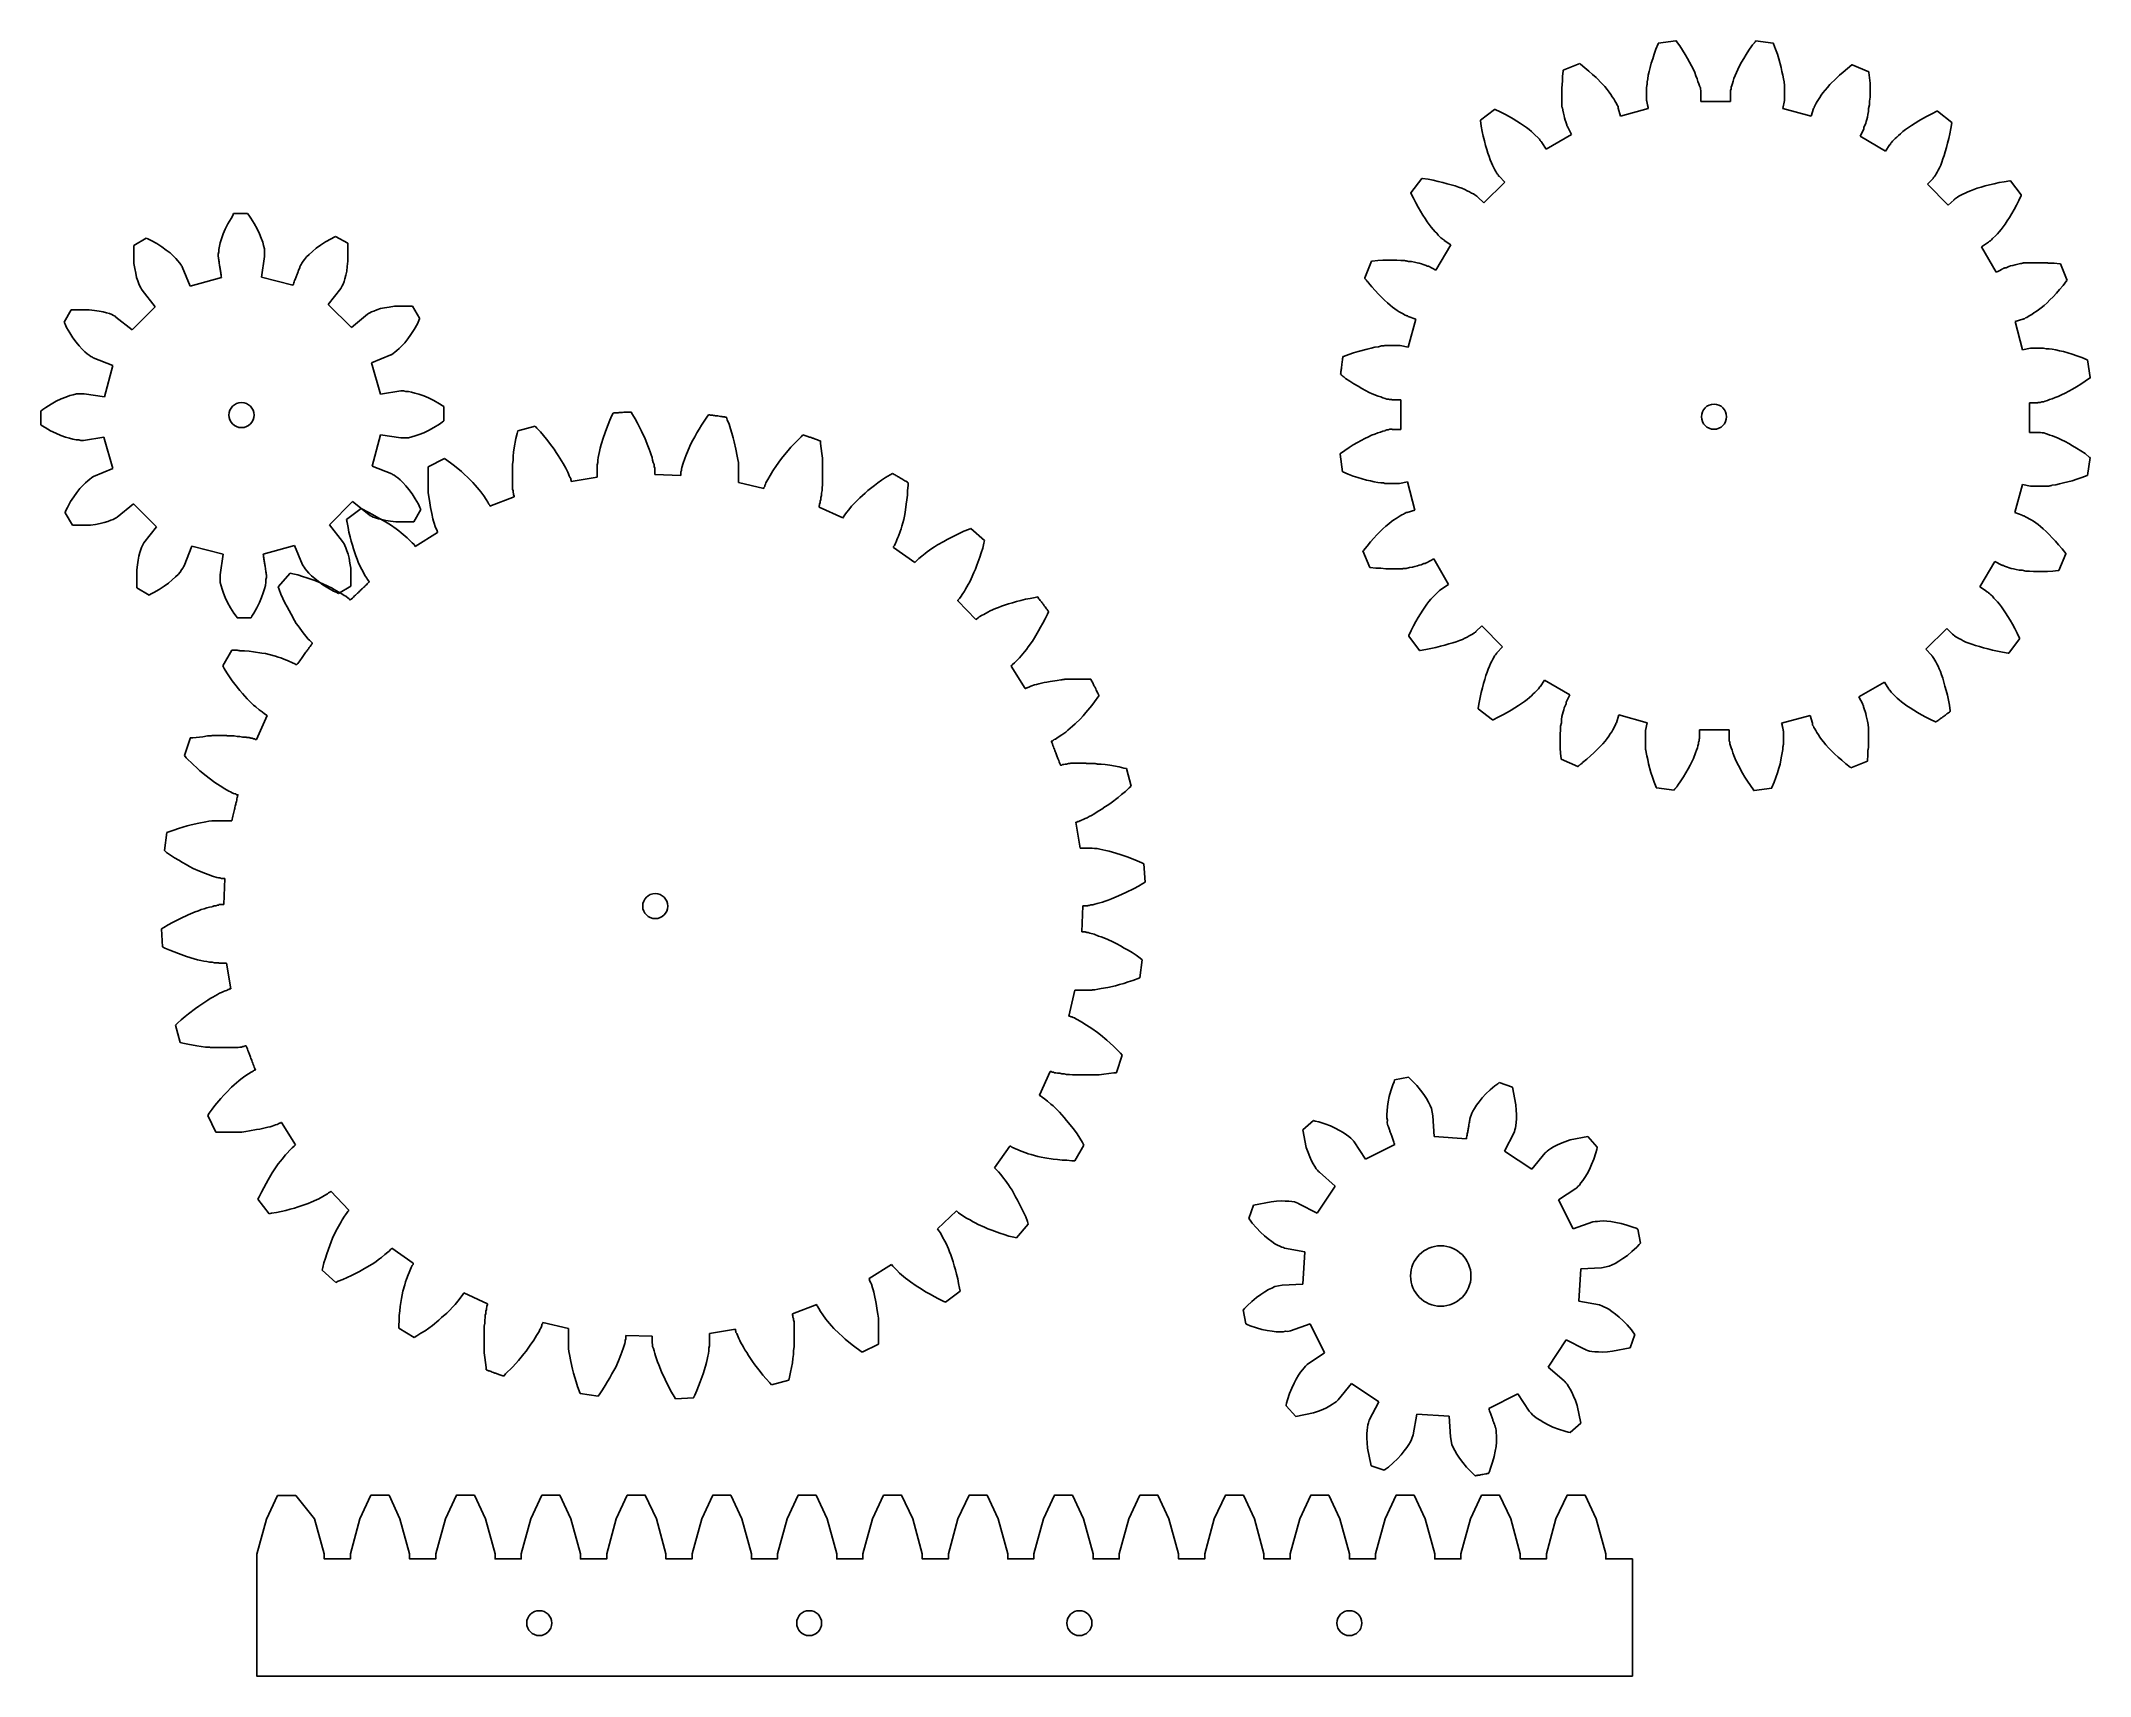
# Model space of a CAD drawing. Header units: millimetres. Extents: x -219 to -33, y -10 to 139.
import ezdxf

# ---------------------------------------------------------------- set-up
doc = ezdxf.new("R2010")
doc.units = ezdxf.units.MM
doc.layers.get('0').update_dxf_attribs({"linetype": 'CONTINUOUS'})

msp = doc.modelspace()

# ---------------------------------------------------------------- linework, layer by layer
for p, q in [((-72.07, 138.18), (-72.23, 137.73)), ((-71.86, 138.66), (-72.07, 138.18)), ((-70.25, 138.92), (-71.86, 138.71)), ((-71.86, 138.71), (-71.86, 138.66)), ((-70.19, 138.92), (-70.25, 138.92)), ((-70.19, 138.87), (-70.19, 138.92)), ((-69.9, 138.47), (-70.19, 138.87)), ((-69.64, 138.07), (-69.9, 138.47)), ((-69.4, 137.7), (-69.64, 138.07)), ((-63.61, 138.07), (-63.84, 137.7)), ((-63.34, 138.47), (-63.61, 138.07)), ((-61.38, 138.71), (-63, 138.92)), ((-63, 138.92), (-63, 138.87)), ((-61.36, 138.71), (-61.38, 138.71)), ((-61.36, 138.66), (-61.36, 138.71)), ((-61.17, 138.18), (-61.36, 138.66)), ((-61.01, 137.73), (-61.17, 138.18)), ((-80.51, 136.2), (-80.57, 135.69)), ((-79, 136.86), (-80.51, 136.25)), ((-80.51, 136.25), (-80.51, 136.2)), ((-78.95, 136.8), (-79, 136.86)), ((-78.55, 136.49), (-78.95, 136.8)), ((-78.18, 136.17), (-78.55, 136.49)), ((-72.6, 136.51), (-72.68, 136.14)), ((-72.5, 136.91), (-72.6, 136.51)), ((-72.36, 137.31), (-72.5, 136.91)), ((-72.23, 137.73), (-72.36, 137.31)), ((-69.19, 137.33), (-69.4, 137.7)), ((-68.82, 136.65), (-69.19, 137.33)), ((-68.66, 136.33), (-68.82, 136.65)), ((-68.53, 136.04), (-68.66, 136.33)), ((-64.61, 136.33), (-64.74, 136.04)), ((-64.45, 136.65), (-64.61, 136.33)), ((-64.27, 136.99), (-64.45, 136.65)), ((-64.06, 137.33), (-64.27, 136.99)), ((-63.84, 137.7), (-64.06, 137.33)), ((-60.88, 137.31), (-61.01, 137.73)), ((-60.67, 136.51), (-60.88, 137.31)), ((-60.59, 136.14), (-60.67, 136.51)), ((-54.64, 136.41), (-55.01, 136.09)), ((-54.24, 136.75), (-54.64, 136.41)), ((-54.19, 136.75), (-54.24, 136.75)), ((-52.68, 136.12), (-54.19, 136.75)), ((-80.62, 134.77), (-80.62, 132.91)), ((-80.57, 135.69), (-80.57, 135.22)), ((-77.84, 135.88), (-78.18, 136.17)), ((-77.52, 135.59), (-77.84, 135.88)), ((-76.97, 135.03), (-77.52, 135.59)), ((-76.73, 134.77), (-76.97, 135.03)), ((-76.52, 134.5), (-76.73, 134.77)), ((-76.33, 134.26), (-76.52, 134.5)), ((-72.92, 134.69), (-72.92, 133.52)), ((-72.81, 135.48), (-72.87, 135.19)), ((-72.87, 135.19), (-72.87, 134.93)), ((-72.76, 135.8), (-72.81, 135.48)), ((-72.68, 136.14), (-72.76, 135.8)), ((-68.42, 135.75), (-68.53, 136.04)), ((-68.32, 135.48), (-68.42, 135.75)), ((-68.24, 135.24), (-68.32, 135.48)), ((-68.16, 135.03), (-68.24, 135.24)), ((-68.1, 134.85), (-68.16, 135.03)), ((-68.02, 134.53), (-68.02, 134.69)), ((-67.97, 134.4), (-68.02, 134.53)), ((-67.97, 133.42), (-67.97, 134.4)), ((-65.22, 134.56), (-65.27, 134.42)), ((-65.27, 134.42), (-65.27, 133.42)), ((-65.17, 134.87), (-65.22, 134.71)), ((-65.22, 134.71), (-65.22, 134.56)), ((-65.11, 135.06), (-65.17, 134.87)), ((-65.03, 135.27), (-65.11, 135.06)), ((-64.96, 135.51), (-65.03, 135.27)), ((-64.74, 136.04), (-64.96, 135.51)), ((-60.51, 135.8), (-60.59, 136.14)), ((-60.46, 135.48), (-60.51, 135.8)), ((-60.38, 135.19), (-60.46, 135.48)), ((-60.35, 133.5), (-60.35, 134.93)), ((-56.67, 134.45), (-56.86, 134.21)), ((-56.46, 134.69), (-56.67, 134.45)), ((-56.22, 134.95), (-56.46, 134.69)), ((-55.67, 135.51), (-56.22, 134.95)), ((-55.35, 135.8), (-55.67, 135.51)), ((-55.01, 136.09), (-55.35, 135.8)), ((-52.68, 136.06), (-52.68, 136.12)), ((-52.63, 135.56), (-52.68, 136.06)), ((-52.57, 135.08), (-52.63, 135.56)), ((-52.57, 133.81), (-52.57, 135.08)), ((-86.76, 132.68), (-88.05, 131.72)), ((-86.7, 132.68), (-86.76, 132.68)), ((-86.25, 132.47), (-86.7, 132.68)), ((-85.83, 132.25), (-86.25, 132.47)), ((-80.54, 132.62), (-80.49, 132.36)), ((-76.17, 134.05), (-76.33, 134.26)), ((-76.04, 133.84), (-76.17, 134.05)), ((-75.91, 133.66), (-76.04, 133.84)), ((-75.8, 133.47), (-75.91, 133.66)), ((-75.72, 133.31), (-75.8, 133.47)), ((-75.64, 133.18), (-75.72, 133.31)), ((-75.59, 133.07), (-75.64, 133.18)), ((-75.51, 132.97), (-75.59, 133.07)), ((-75.51, 132.81), (-75.51, 132.97)), ((-75.3, 132.09), (-75.51, 132.81)), ((-72.76, 132.78), (-75.3, 132.09)), ((-65.27, 133.42), (-67.97, 133.42)), ((-60.51, 132.78), (-60.35, 133.5)), ((-57.94, 132.07), (-60.51, 132.78)), ((-57.71, 132.78), (-57.94, 132.07)), ((-57.65, 132.84), (-57.71, 132.78)), ((-57.55, 133.13), (-57.65, 132.91)), ((-57.65, 132.91), (-57.65, 132.84)), ((-57.47, 133.26), (-57.55, 133.13)), ((-57.39, 133.42), (-57.47, 133.26)), ((-57.28, 133.6), (-57.39, 133.42)), ((-57.15, 133.79), (-57.28, 133.6)), ((-57.02, 134), (-57.15, 133.79)), ((-56.86, 134.21), (-57.02, 134)), ((-52.76, 132.23), (-52.71, 132.49)), ((-52.71, 132.78), (-52.63, 133.1)), ((-52.71, 132.49), (-52.71, 132.78)), ((-52.63, 133.44), (-52.57, 133.81)), ((-52.63, 133.1), (-52.63, 133.44)), ((-46.49, 132.52), (-46.94, 132.28)), ((-46.43, 132.52), (-46.49, 132.52)), ((-45.14, 131.51), (-46.43, 132.52)), ((-88.05, 131.72), (-88.05, 131.67)), ((-88.05, 131.67), (-87.97, 131.17)), ((-87.97, 131.17), (-87.89, 130.69)), ((-87.89, 130.69), (-87.79, 130.24)), ((-85.43, 132.04), (-85.83, 132.25)), ((-85.06, 131.83), (-85.43, 132.04)), ((-84.72, 131.62), (-85.06, 131.83)), ((-84.4, 131.41), (-84.72, 131.62)), ((-84.11, 131.22), (-84.4, 131.41)), ((-83.85, 131.04), (-84.11, 131.22)), ((-83.61, 130.85), (-83.85, 131.04)), ((-83.4, 130.67), (-83.61, 130.85)), ((-83.21, 130.51), (-83.4, 130.67)), ((-80.49, 132.36), (-80.43, 132.12)), ((-80.43, 132.12), (-80.38, 131.91)), ((-80.38, 131.91), (-80.33, 131.72)), ((-80.33, 131.72), (-80.27, 131.57)), ((-80.27, 131.57), (-80.17, 131.3)), ((-80.17, 131.3), (-80.17, 131.2)), ((-80.12, 131.12), (-80.12, 131.06)), ((-80.12, 131.06), (-80.09, 131.06)), ((-80.09, 131.06), (-79.75, 130.4)), ((-53.47, 130.24), (-53.13, 130.9)), ((-53.13, 131.06), (-53.08, 131.17)), ((-53.13, 130.9), (-53.13, 131.06)), ((-53.08, 131.17), (-52.97, 131.43)), ((-52.97, 131.43), (-52.92, 131.59)), ((-52.92, 131.59), (-52.86, 131.78)), ((-52.86, 131.78), (-52.81, 131.99)), ((-52.81, 131.99), (-52.76, 132.23)), ((-49.58, 130.67), (-49.79, 130.48)), ((-49.34, 130.85), (-49.58, 130.67)), ((-49.08, 131.04), (-49.34, 130.85)), ((-48.79, 131.22), (-49.08, 131.04)), ((-48.47, 131.43), (-48.79, 131.22)), ((-48.13, 131.64), (-48.47, 131.43)), ((-47.76, 131.86), (-48.13, 131.64)), ((-47.36, 132.07), (-47.76, 131.86)), ((-46.94, 132.28), (-47.36, 132.07)), ((-45.3, 130.48), (-45.22, 130.96)), ((-45.22, 130.96), (-45.14, 131.46)), ((-45.14, 131.46), (-45.14, 131.51)), ((-87.79, 130.24), (-87.68, 129.82)), ((-87.68, 129.82), (-87.58, 129.42)), ((-87.58, 129.42), (-87.47, 129.05)), ((-87.47, 129.05), (-87.37, 128.71)), ((-82.68, 129.98), (-83.21, 130.51)), ((-82.6, 129.87), (-82.68, 129.98)), ((-82.55, 129.79), (-82.6, 129.87)), ((-82.47, 129.69), (-82.47, 129.74)), ((-82.07, 129.08), (-82.47, 129.69)), ((-79.75, 130.4), (-82.07, 129.08)), ((-51.17, 128.89), (-53.47, 130.24)), ((-50.77, 129.5), (-51.17, 128.89)), ((-50.72, 129.5), (-50.77, 129.5)), ((-50.67, 129.61), (-50.72, 129.55)), ((-50.72, 129.55), (-50.72, 129.5)), ((-50.61, 129.69), (-50.67, 129.61)), ((-50.54, 129.79), (-50.61, 129.69)), ((-50.3, 130.03), (-50.54, 129.79)), ((-50.14, 130.16), (-50.3, 130.03)), ((-49.98, 130.32), (-50.14, 130.16)), ((-49.79, 130.48), (-49.98, 130.32)), ((-45.83, 128.5), (-45.72, 128.84)), ((-45.72, 128.84), (-45.61, 129.21)), ((-45.61, 129.21), (-45.51, 129.61)), ((-45.51, 129.61), (-45.4, 130.03)), ((-45.4, 130.03), (-45.3, 130.48)), ((-87.37, 128.71), (-87.26, 128.39)), ((-87.26, 128.39), (-87.15, 128.1)), ((-87.15, 128.1), (-87.05, 127.83)), ((-87.05, 127.83), (-86.94, 127.6)), ((-86.94, 127.6), (-86.84, 127.38)), ((-86.84, 127.38), (-86.73, 127.2)), ((-86.73, 127.2), (-86.65, 127.04)), ((-86.65, 127.04), (-86.57, 126.91)), ((-86.57, 126.91), (-86.49, 126.8)), ((-46.54, 126.83), (-46.46, 126.99)), ((-46.46, 126.99), (-46.36, 127.17)), ((-46.36, 127.17), (-46.25, 127.38)), ((-46.25, 127.38), (-46.14, 127.62)), ((-46.14, 127.62), (-46.04, 127.89)), ((-46.04, 127.89), (-45.93, 128.18)), ((-45.93, 128.18), (-45.83, 128.5)), ((-93.37, 126.41), (-94.38, 125.11)), ((-94.38, 125.11), (-94.38, 125.06)), ((-94.38, 125.06), (-94.14, 124.61)), ((-93.32, 126.41), (-93.37, 126.41)), ((-92.82, 126.33), (-93.32, 126.41)), ((-92.34, 126.25), (-92.82, 126.33)), ((-91.89, 126.14), (-92.34, 126.25)), ((-91.47, 126.04), (-91.89, 126.14)), ((-91.07, 125.93), (-91.47, 126.04)), ((-90.7, 125.82), (-91.07, 125.93)), ((-90.36, 125.72), (-90.7, 125.82)), ((-90.04, 125.61), (-90.36, 125.72)), ((-89.75, 125.51), (-90.04, 125.61)), ((-89.48, 125.4), (-89.75, 125.51)), ((-89.24, 125.29), (-89.48, 125.4)), ((-89.03, 125.19), (-89.24, 125.29)), ((-88.85, 125.08), (-89.03, 125.19)), ((-88.69, 125), (-88.85, 125.08)), ((-88.56, 124.92), (-88.69, 125)), ((-85.83, 126.06), (-87.74, 124.18)), ((-86.49, 126.8), (-86.44, 126.72)), ((-86.44, 126.72), (-86.39, 126.67)), ((-86.39, 126.67), (-86.39, 126.62)), ((-86.39, 126.62), (-86.33, 126.62)), ((-86.33, 126.62), (-85.83, 126.06)), ((-47.33, 125.88), (-46.83, 126.41)), ((-45.46, 123.97), (-47.33, 125.88)), ((-46.83, 126.41), (-46.83, 126.46)), ((-46.75, 126.51), (-46.7, 126.59)), ((-46.7, 126.59), (-46.62, 126.7)), ((-46.62, 126.7), (-46.54, 126.83)), ((-43.92, 125.08), (-44.13, 124.98)), ((-43.68, 125.19), (-43.92, 125.08)), ((-43.42, 125.29), (-43.68, 125.19)), ((-43.13, 125.4), (-43.42, 125.29)), ((-42.81, 125.51), (-43.13, 125.4)), ((-42.47, 125.61), (-42.81, 125.51)), ((-42.1, 125.72), (-42.47, 125.61)), ((-41.7, 125.82), (-42.1, 125.72)), ((-41.28, 125.93), (-41.7, 125.82)), ((-40.83, 126.04), (-41.28, 125.93)), ((-40.35, 126.11), (-40.83, 126.04)), ((-39.85, 126.19), (-40.35, 126.11)), ((-39.79, 126.19), (-39.85, 126.19)), ((-38.81, 124.9), (-39.79, 126.19)), ((-201.57, 123.2), (-201.65, 123.04)), ((-200.3, 123.2), (-201.57, 123.2)), ((-200.19, 123.07), (-200.3, 123.2)), ((-94.14, 124.61), (-93.93, 124.18)), ((-93.93, 124.18), (-93.72, 123.79)), ((-93.72, 123.79), (-93.5, 123.42)), ((-93.5, 123.42), (-93.29, 123.07)), ((-88.45, 124.84), (-88.56, 124.92)), ((-88.37, 124.79), (-88.45, 124.84)), ((-88.27, 124.69), (-88.37, 124.79)), ((-87.74, 124.18), (-88.27, 124.69)), ((-44.9, 124.47), (-45.46, 123.97)), ((-44.85, 124.53), (-44.9, 124.53)), ((-44.9, 124.53), (-44.9, 124.47)), ((-44.79, 124.58), (-44.85, 124.53)), ((-44.71, 124.63), (-44.79, 124.58)), ((-44.61, 124.71), (-44.71, 124.63)), ((-44.48, 124.79), (-44.61, 124.71)), ((-44.32, 124.87), (-44.48, 124.79)), ((-44.13, 124.98), (-44.32, 124.87)), ((-39.87, 122.86), (-39.66, 123.2)), ((-39.66, 123.2), (-39.45, 123.57)), ((-39.45, 123.57), (-39.24, 123.97)), ((-39.24, 123.97), (-39.03, 124.4)), ((-39.03, 124.4), (-38.81, 124.84)), ((-38.81, 124.84), (-38.81, 124.9)), ((-202.52, 121.35), (-202.68, 120.92)), ((-202.33, 121.8), (-202.52, 121.35)), ((-202.1, 122.27), (-202.33, 121.8)), ((-201.8, 122.77), (-202.1, 122.27)), ((-201.65, 123.04), (-201.8, 122.77)), ((-200, 122.8), (-200.19, 123.07)), ((-199.69, 122.3), (-200, 122.8)), ((-199.42, 121.82), (-199.69, 122.3)), ((-199.21, 121.37), (-199.42, 121.82)), ((-199.05, 120.98), (-199.21, 121.37)), ((-93.29, 123.07), (-93.08, 122.75)), ((-93.08, 122.75), (-92.9, 122.46)), ((-92.9, 122.46), (-92.71, 122.2)), ((-92.71, 122.2), (-92.52, 121.96)), ((-92.52, 121.96), (-92.34, 121.75)), ((-92.34, 121.75), (-92.18, 121.56)), ((-92.18, 121.56), (-92.02, 121.41)), ((-92.02, 121.41), (-91.89, 121.25)), ((-41.14, 121.19), (-40.98, 121.35)), ((-40.98, 121.35), (-40.83, 121.54)), ((-40.83, 121.54), (-40.64, 121.75)), ((-40.64, 121.75), (-40.45, 121.99)), ((-40.45, 121.99), (-40.27, 122.25)), ((-40.27, 122.25), (-40.08, 122.54)), ((-40.08, 122.54), (-39.87, 122.86)), ((-209.53, 120.98), (-210.64, 120.31)), ((-210.64, 120.31), (-210.64, 118.67)), ((-209.37, 120.9), (-209.53, 120.98)), ((-209.08, 120.76), (-209.37, 120.9)), ((-208.55, 120.47), (-209.08, 120.76)), ((-208.1, 120.18), (-208.55, 120.47)), ((-207.7, 119.89), (-208.1, 120.18)), ((-207.36, 119.63), (-207.7, 119.89)), ((-207.07, 119.36), (-207.36, 119.63)), ((-202.92, 119.71), (-202.97, 119.52)), ((-202.97, 119.52), (-202.97, 119.31)), ((-202.86, 120.23), (-202.92, 119.94)), ((-202.92, 119.94), (-202.92, 119.71)), ((-202.78, 120.55), (-202.86, 120.23)), ((-202.68, 120.92), (-202.78, 120.55)), ((-198.92, 120.6), (-199.05, 120.98)), ((-198.84, 120.29), (-198.92, 120.6)), ((-198.76, 120), (-198.84, 120.29)), ((-198.76, 119.31), (-198.76, 120)), ((-194.69, 119.49), (-194.92, 119.26)), ((-194.4, 119.76), (-194.69, 119.49)), ((-194.05, 120.05), (-194.4, 119.76)), ((-193.65, 120.34), (-194.05, 120.05)), ((-193.21, 120.63), (-193.65, 120.34)), ((-192.7, 120.92), (-193.21, 120.63)), ((-192.41, 121.05), (-192.7, 120.92)), ((-192.28, 121.13), (-192.41, 121.05)), ((-191.17, 120.5), (-192.28, 121.13)), ((-191.17, 118.86), (-191.17, 120.5)), ((-90.75, 120.37), (-92.1, 118.07)), ((-91.89, 121.25), (-91.65, 121.01)), ((-91.65, 121.01), (-91.55, 120.93)), ((-91.55, 120.93), (-91.47, 120.88)), ((-91.47, 120.88), (-91.41, 120.82)), ((-91.41, 120.82), (-91.36, 120.82)), ((-91.36, 120.82), (-91.36, 120.77)), ((-91.36, 120.77), (-90.75, 120.37)), ((-42.41, 120.19), (-41.8, 120.59)), ((-41.09, 117.86), (-42.41, 120.19)), ((-41.8, 120.59), (-41.7, 120.69)), ((-41.7, 120.69), (-41.62, 120.74)), ((-41.62, 120.74), (-41.51, 120.82)), ((-41.51, 120.82), (-41.41, 120.93)), ((-41.41, 120.93), (-41.14, 121.19)), ((-210.64, 118.67), (-210.56, 118.2)), ((-210.56, 118.2), (-210.48, 117.77)), ((-210.48, 117.77), (-210.4, 117.4)), ((-206.83, 119.12), (-207.07, 119.36)), ((-206.65, 118.91), (-206.83, 119.12)), ((-206.49, 118.73), (-206.65, 118.91)), ((-206.38, 118.57), (-206.49, 118.73)), ((-206.3, 118.46), (-206.38, 118.57)), ((-205.53, 116.61), (-206.25, 118.36)), ((-199.03, 117.43), (-198.76, 119.31)), ((-195.43, 118.57), (-195.48, 118.49)), ((-195.35, 118.7), (-195.43, 118.57)), ((-195.24, 118.86), (-195.35, 118.7)), ((-195.11, 119.04), (-195.24, 118.86)), ((-194.92, 119.26), (-195.11, 119.04)), ((-191.43, 117.27), (-191.35, 117.59)), ((-191.35, 117.59), (-191.27, 117.96)), ((-191.27, 117.96), (-191.22, 118.38)), ((-191.22, 118.38), (-191.17, 118.86)), ((-97.95, 118.87), (-98.58, 117.36)), ((-97.9, 118.87), (-97.95, 118.87)), ((-97.39, 118.92), (-97.9, 118.87)), ((-96.92, 118.97), (-97.39, 118.92)), ((-95.65, 118.97), (-96.92, 118.97)), ((-95.28, 118.92), (-95.65, 118.97)), ((-94.93, 118.92), (-95.28, 118.92)), ((-94.32, 118.84), (-94.62, 118.84)), ((-94.06, 118.79), (-94.32, 118.84)), ((-93.82, 118.73), (-94.06, 118.79)), ((-93.61, 118.68), (-93.82, 118.73)), ((-93.42, 118.63), (-93.61, 118.68)), ((-93.27, 118.57), (-93.42, 118.63)), ((-93, 118.47), (-93.27, 118.57)), ((-92.76, 118.42), (-92.9, 118.42)), ((-92.1, 118.07), (-92.76, 118.42)), ((-40.38, 118.23), (-40.43, 118.23)), ((-40.19, 118.28), (-40.3, 118.28)), ((-39.93, 118.39), (-40.19, 118.28)), ((-39.77, 118.44), (-39.93, 118.39)), ((-39.58, 118.49), (-39.77, 118.44)), ((-39.37, 118.55), (-39.58, 118.49)), ((-39.13, 118.6), (-39.37, 118.55)), ((-38.87, 118.65), (-39.13, 118.6)), ((-36.72, 118.73), (-38.58, 118.73)), ((-35.8, 118.68), (-36.27, 118.68)), ((-35.3, 118.63), (-35.8, 118.68)), ((-35.24, 118.63), (-35.3, 118.63)), ((-34.63, 117.12), (-35.24, 118.63)), ((-210.4, 117.4), (-210.3, 117.09)), ((-210.3, 117.09), (-210.19, 116.82)), ((-210.19, 116.82), (-210.11, 116.61)), ((-210.11, 116.61), (-210.03, 116.45)), ((-210.03, 116.45), (-209.95, 116.32)), ((-209.95, 116.32), (-209.9, 116.24)), ((-209.9, 116.24), (-208.71, 114.73)), ((-202.68, 117.4), (-205.53, 116.61)), ((-196.17, 116.69), (-199.03, 117.43)), ((-192.97, 114.92), (-191.8, 116.4)), ((-191.8, 116.4), (-191.75, 116.5)), ((-191.75, 116.5), (-191.67, 116.64)), ((-191.67, 116.64), (-191.59, 116.79)), ((-191.59, 116.79), (-191.51, 117.01)), ((-191.51, 117.01), (-191.43, 117.27)), ((-98.58, 117.36), (-98.58, 117.3)), ((-98.24, 116.91), (-97.92, 116.54)), ((-97.92, 116.54), (-97.63, 116.19)), ((-97.63, 116.19), (-97.34, 115.88)), ((-97.34, 115.88), (-96.78, 115.32)), ((-35.9, 115.64), (-35.61, 115.95)), ((-35.61, 115.95), (-35.32, 116.3)), ((-35.32, 116.3), (-35, 116.67)), ((-35, 116.67), (-34.69, 117.07)), ((-34.69, 117.07), (-34.63, 117.12)), ((-216.36, 114.44), (-216.99, 113.33)), ((-214.72, 114.44), (-216.36, 114.44)), ((-214.24, 114.39), (-214.72, 114.44)), ((-213.82, 114.33), (-214.24, 114.39)), ((-213.45, 114.25), (-213.82, 114.33)), ((-213.13, 114.18), (-213.45, 114.25)), ((-212.86, 114.1), (-213.13, 114.18)), ((-212.65, 114.02), (-212.86, 114.1)), ((-212.49, 113.94), (-212.65, 114.02)), ((-212.36, 113.86), (-212.49, 113.94)), ((-212.28, 113.78), (-212.36, 113.86)), ((-208.71, 114.73), (-210.8, 112.61)), ((-190.85, 112.83), (-192.97, 114.92)), ((-189.37, 114.04), (-190.85, 112.83)), ((-189.29, 114.1), (-189.37, 114.04)), ((-189.16, 114.18), (-189.29, 114.1)), ((-189, 114.25), (-189.16, 114.18)), ((-188.79, 114.33), (-189, 114.25)), ((-188.52, 114.44), (-188.79, 114.33)), ((-188.2, 114.55), (-188.52, 114.44)), ((-187.83, 114.63), (-188.2, 114.55)), ((-187.41, 114.7), (-187.83, 114.63)), ((-186.93, 114.78), (-187.41, 114.7)), ((-185.29, 114.78), (-186.93, 114.78)), ((-184.63, 113.67), (-185.29, 114.78)), ((-96.78, 115.32), (-96.52, 115.08)), ((-96.52, 115.08), (-96.28, 114.87)), ((-96.28, 114.87), (-96.04, 114.68)), ((-96.04, 114.68), (-95.83, 114.53)), ((-95.83, 114.53), (-95.62, 114.39)), ((-95.62, 114.39), (-95.44, 114.26)), ((-95.44, 114.26), (-95.25, 114.16)), ((-95.25, 114.16), (-95.09, 114.08)), ((-95.09, 114.08), (-94.96, 114)), ((-94.96, 114), (-94.75, 113.89)), ((-94.75, 113.89), (-94.67, 113.89)), ((-94.62, 113.84), (-93.93, 113.6)), ((-38.31, 113.76), (-38.18, 113.84)), ((-38.18, 113.84), (-38.02, 113.92)), ((-38.02, 113.92), (-37.84, 114.02)), ((-37.84, 114.02), (-37.65, 114.16)), ((-37.65, 114.16), (-37.44, 114.29)), ((-37.44, 114.29), (-37.23, 114.45)), ((-37.23, 114.45), (-36.99, 114.63)), ((-36.99, 114.63), (-36.72, 114.84)), ((-36.72, 114.84), (-36.46, 115.08)), ((-36.46, 115.08), (-36.2, 115.35)), ((-36.2, 115.35), (-35.9, 115.64)), ((-216.99, 113.33), (-216.91, 113.14)), ((-216.91, 113.14), (-216.78, 112.85)), ((-216.78, 112.85), (-216.49, 112.35)), ((-216.49, 112.35), (-216.2, 111.9)), ((-210.8, 112.61), (-212.28, 113.78)), ((-185.72, 111.79), (-185.43, 112.19)), ((-185.43, 112.19), (-185.14, 112.64)), ((-185.14, 112.64), (-184.84, 113.17)), ((-184.84, 113.17), (-184.71, 113.46)), ((-184.71, 113.46), (-184.63, 113.62)), ((-184.63, 113.62), (-184.63, 113.67)), ((-93.93, 113.6), (-94.64, 111.03)), ((-39.37, 113.39), (-38.66, 113.6)), ((-38.68, 110.8), (-39.37, 113.39)), ((-38.66, 113.6), (-38.6, 113.6)), ((-38.52, 113.63), (-38.42, 113.71)), ((-38.42, 113.71), (-38.31, 113.76)), ((-216.2, 111.9), (-215.91, 111.5)), ((-215.91, 111.5), (-215.62, 111.16)), ((-215.62, 111.16), (-215.35, 110.87)), ((-215.35, 110.87), (-215.11, 110.63)), ((-215.11, 110.63), (-214.9, 110.44)), ((-214.9, 110.44), (-214.72, 110.31)), ((-214.72, 110.31), (-214.56, 110.21)), ((-214.56, 110.21), (-214.42, 110.13)), ((-214.42, 110.13), (-214.35, 110.07)), ((-214.35, 110.07), (-212.57, 109.39)), ((-189, 109.62), (-187.25, 110.34)), ((-187.25, 110.34), (-187.23, 110.34)), ((-187.23, 110.34), (-187.15, 110.39)), ((-187.15, 110.39), (-187.04, 110.47)), ((-187.04, 110.47), (-186.88, 110.58)), ((-186.88, 110.58), (-186.7, 110.74)), ((-186.7, 110.74), (-186.48, 110.92)), ((-186.48, 110.92), (-186.25, 111.16)), ((-186.25, 111.16), (-185.98, 111.45)), ((-185.98, 111.45), (-185.72, 111.79)), ((-100.52, 110.19), (-100.57, 110.19)), ((-100.04, 110.37), (-100.52, 110.19)), ((-99.59, 110.53), (-100.04, 110.37)), ((-99.17, 110.66), (-99.59, 110.53)), ((-98.37, 110.87), (-99.17, 110.66)), ((-98, 110.95), (-98.37, 110.87)), ((-97.66, 111.03), (-98, 110.95)), ((-97.34, 111.09), (-97.66, 111.03)), ((-97.05, 111.17), (-97.34, 111.09)), ((-95.36, 111.19), (-96.78, 111.19)), ((-94.64, 111.03), (-95.36, 111.19)), ((-37.97, 110.95), (-38.68, 110.8)), ((-36.78, 110.95), (-37.97, 110.95)), ((-36.54, 110.9), (-36.78, 110.95)), ((-36.27, 110.9), (-36.54, 110.9)), ((-35.98, 110.85), (-36.27, 110.9)), ((-35.67, 110.8), (-35.98, 110.85)), ((-35.32, 110.72), (-35.67, 110.8)), ((-34.95, 110.64), (-35.32, 110.72)), ((-34.55, 110.53), (-34.95, 110.64)), ((-34.16, 110.4), (-34.55, 110.53)), ((-33.73, 110.27), (-34.16, 110.4)), ((-33.28, 110.11), (-33.73, 110.27)), ((-32.81, 109.9), (-33.28, 110.11)), ((-212.57, 109.39), (-213.31, 106.53)), ((-188.2, 106.77), (-189, 109.62)), ((-100.78, 108.55), (-100.73, 108.55)), ((-32.99, 107.94), (-32.6, 108.23)), ((-32.76, 109.9), (-32.81, 109.9)), ((-32.54, 108.28), (-32.76, 109.9)), ((-32.6, 108.23), (-32.54, 108.23)), ((-32.54, 108.23), (-32.54, 108.28)), ((-217.26, 106.34), (-217.71, 106.13)), ((-216.86, 106.5), (-217.26, 106.34)), ((-216.49, 106.63), (-216.86, 106.5)), ((-216.17, 106.71), (-216.49, 106.63)), ((-215.88, 106.79), (-216.17, 106.71)), ((-215.19, 106.79), (-215.88, 106.79)), ((-213.31, 106.53), (-215.19, 106.79)), ((-186.33, 107.06), (-188.2, 106.77)), ((-186.09, 107.06), (-186.33, 107.06)), ((-185.9, 107.01), (-186.09, 107.06)), ((-185.66, 107.01), (-185.9, 107.01)), ((-185.37, 106.95), (-185.66, 107.01)), ((-185.06, 106.87), (-185.37, 106.95)), ((-184.69, 106.77), (-185.06, 106.87)), ((-184.26, 106.61), (-184.69, 106.77)), ((-183.81, 106.42), (-184.26, 106.61)), ((-183.34, 106.18), (-183.81, 106.42)), ((-100.33, 108.2), (-99.93, 107.94)), ((-99.93, 107.94), (-99.56, 107.7)), ((-99.56, 107.7), (-99.19, 107.49)), ((-99.19, 107.49), (-98.85, 107.28)), ((-98.85, 107.28), (-98.5, 107.09)), ((-98.5, 107.09), (-98.19, 106.93)), ((-98.19, 106.93), (-97.9, 106.8)), ((-97.9, 106.8), (-97.37, 106.59)), ((-97.37, 106.59), (-97.13, 106.51)), ((-97.13, 106.51), (-96.92, 106.43)), ((-96.92, 106.43), (-96.73, 106.38)), ((-96.73, 106.38), (-96.57, 106.32)), ((-36.22, 106.27), (-35.98, 106.35)), ((-35.98, 106.35), (-35.72, 106.46)), ((-35.72, 106.46), (-35.43, 106.56)), ((-35.43, 106.56), (-35.14, 106.69)), ((-35.14, 106.69), (-34.82, 106.85)), ((-34.82, 106.85), (-34.13, 107.22)), ((-34.13, 107.22), (-33.76, 107.44)), ((-33.76, 107.44), (-33.39, 107.67)), ((-33.39, 107.67), (-32.99, 107.94)), ((-219.11, 105.26), (-219.11, 103.97)), ((-219.08, 105.26), (-219.11, 105.26)), ((-218.95, 105.36), (-219.08, 105.26)), ((-218.68, 105.55), (-218.95, 105.36)), ((-218.18, 105.87), (-218.68, 105.55)), ((-217.71, 106.13), (-218.18, 105.87)), ((-182.83, 105.89), (-183.34, 106.18)), ((-182.57, 105.74), (-182.83, 105.89)), ((-182.44, 105.63), (-182.57, 105.74)), ((-182.44, 104.33), (-182.44, 105.63)), ((-167.12, 104.81), (-167.31, 104.39)), ((-167.02, 105.05), (-167.12, 104.81)), ((-165.25, 104.92), (-165.38, 105.13)), ((-165.01, 104.52), (-165.25, 104.92)), ((-164.8, 104.13), (-165.01, 104.52)), ((-158.47, 104.68), (-158.74, 104.31)), ((-158.34, 104.89), (-158.47, 104.68)), ((-156.62, 104.44), (-156.7, 104.66)), ((-96.57, 106.32), (-96.41, 106.32)), ((-96.28, 106.27), (-96.1, 106.27)), ((-96.04, 106.24), (-95.28, 106.24)), ((-95.28, 106.24), (-95.28, 103.55)), ((-38.05, 103.28), (-38.05, 105.98)), ((-38.05, 105.98), (-37.31, 105.98)), ((-37.07, 106.01), (-36.94, 106.06)), ((-36.94, 106.06), (-36.78, 106.06)), ((-36.78, 106.06), (-36.62, 106.14)), ((-36.62, 106.14), (-36.43, 106.19)), ((-36.43, 106.19), (-36.22, 106.27)), ((-219.11, 103.97), (-219, 103.88)), ((-219, 103.88), (-218.74, 103.72)), ((-218.74, 103.72), (-218.23, 103.43)), ((-218.23, 103.43), (-217.76, 103.2)), ((-217.76, 103.2), (-217.31, 103.01)), ((-217.31, 103.01), (-216.89, 102.85)), ((-216.89, 102.85), (-216.51, 102.75)), ((-216.51, 102.75), (-216.2, 102.67)), ((-216.2, 102.67), (-215.91, 102.61)), ((-215.91, 102.61), (-215.67, 102.61)), ((-215.67, 102.61), (-215.48, 102.56)), ((-215.24, 102.56), (-213.37, 102.85)), ((-213.37, 102.85), (-212.57, 99.99)), ((-188.95, 100.21), (-188.2, 103.06)), ((-188.2, 103.06), (-186.33, 102.8)), ((-186.33, 102.8), (-185.64, 102.8)), ((-185.64, 102.8), (-185.35, 102.88)), ((-185.35, 102.88), (-185.03, 102.96)), ((-185.03, 102.96), (-184.66, 103.09)), ((-184.66, 103.09), (-184.26, 103.25)), ((-184.26, 103.25), (-183.81, 103.46)), ((-183.81, 103.46), (-183.34, 103.72)), ((-183.34, 103.72), (-182.83, 104.04)), ((-182.83, 104.04), (-182.57, 104.23)), ((-182.57, 104.23), (-182.44, 104.33)), ((-175.86, 102.72), (-176.01, 101.88)), ((-175.75, 103.17), (-175.86, 102.72)), ((-175.7, 103.44), (-175.75, 103.17)), ((-174.11, 103.86), (-175.7, 103.44)), ((-173.95, 103.68), (-174.11, 103.86)), ((-173.63, 103.33), (-173.95, 103.68)), ((-173.34, 102.99), (-173.63, 103.33)), ((-173.08, 102.67), (-173.34, 102.99)), ((-172.6, 102.04), (-173.08, 102.67)), ((-167.89, 102.86), (-168.1, 102.17)), ((-167.63, 103.6), (-167.89, 102.86)), ((-167.31, 104.39), (-167.63, 103.6)), ((-164.42, 103.39), (-164.8, 104.13)), ((-164.11, 102.7), (-164.42, 103.39)), ((-163.84, 102.06), (-164.11, 102.7)), ((-159.58, 102.88), (-159.77, 102.57)), ((-159.4, 103.23), (-159.58, 102.88)), ((-159.19, 103.57), (-159.4, 103.23)), ((-158.97, 103.94), (-159.19, 103.57)), ((-158.74, 104.31), (-158.97, 103.94)), ((-156.46, 104.02), (-156.62, 104.44)), ((-156.33, 103.6), (-156.46, 104.02)), ((-156.2, 103.2), (-156.33, 103.6)), ((-156.09, 102.8), (-156.2, 103.2)), ((-155.98, 102.43), (-156.09, 102.8)), ((-149.9, 102.88), (-150.53, 102.25)), ((-149.74, 103.07), (-149.9, 102.88)), ((-98.56, 102.73), (-99.25, 102.36)), ((-98.24, 102.88), (-98.56, 102.73)), ((-97.95, 103.02), (-98.24, 102.88)), ((-97.66, 103.12), (-97.95, 103.02)), ((-97.39, 103.23), (-97.66, 103.12)), ((-97.16, 103.31), (-97.39, 103.23)), ((-96.94, 103.39), (-97.16, 103.31)), ((-96.76, 103.44), (-96.94, 103.39)), ((-96.44, 103.52), (-96.6, 103.52)), ((-96.31, 103.57), (-96.44, 103.52)), ((-96.07, 103.57), (-96.31, 103.57)), ((-96.07, 103.55), (-96.07, 103.57)), ((-95.28, 103.55), (-96.07, 103.55)), ((-37.04, 103.28), (-38.05, 103.28)), ((-36.91, 103.23), (-37.04, 103.28)), ((-36.75, 103.23), (-36.91, 103.23)), ((-36.59, 103.18), (-36.75, 103.23)), ((-36.41, 103.12), (-36.59, 103.18)), ((-36.2, 103.04), (-36.41, 103.12)), ((-35.96, 102.96), (-36.2, 103.04)), ((-35.43, 102.75), (-35.96, 102.96)), ((-35.14, 102.62), (-35.43, 102.75)), ((-34.82, 102.46), (-35.14, 102.62)), ((-215.48, 102.56), (-215.24, 102.56)), ((-182.36, 100.9), (-183.85, 100.16)), ((-181.81, 100.5), (-182.36, 100.9)), ((-176.07, 101.48), (-176.12, 101.11)), ((-176.12, 101.11), (-176.12, 100.74)), ((-176.01, 101.88), (-176.07, 101.48)), ((-172.39, 101.75), (-172.6, 102.04)), ((-172.2, 101.45), (-172.39, 101.75)), ((-172.02, 101.19), (-172.2, 101.45)), ((-171.86, 100.93), (-172.02, 101.19)), ((-171.7, 100.69), (-171.86, 100.93)), ((-168.37, 101), (-168.42, 100.77)), ((-168.42, 100.77), (-168.42, 100.53)), ((-168.31, 101.27), (-168.37, 101)), ((-168.26, 101.56), (-168.31, 101.27)), ((-168.18, 101.85), (-168.26, 101.56)), ((-168.1, 102.17), (-168.18, 101.85)), ((-163.74, 101.77), (-163.84, 102.06)), ((-163.63, 101.51), (-163.74, 101.77)), ((-163.55, 101.24), (-163.63, 101.51)), ((-163.47, 101), (-163.55, 101.24)), ((-163.42, 100.77), (-163.47, 101)), ((-163.37, 100.55), (-163.42, 100.77)), ((-160.48, 100.9), (-160.64, 100.48)), ((-160.4, 101.14), (-160.48, 100.9)), ((-160.19, 101.67), (-160.4, 101.14)), ((-159.93, 102.25), (-160.19, 101.67)), ((-159.77, 102.57), (-159.93, 102.25)), ((-155.83, 101.75), (-155.98, 102.43)), ((-155.72, 101.11), (-155.83, 101.75)), ((-155.67, 100.82), (-155.72, 101.11)), ((-155.61, 100.55), (-155.67, 100.82)), ((-151.78, 100.79), (-152.15, 100.26)), ((-151.57, 101.06), (-151.78, 100.79)), ((-151.09, 101.64), (-151.57, 101.06)), ((-150.83, 101.93), (-151.09, 101.64)), ((-150.53, 102.25), (-150.83, 101.93)), ((-148.13, 102.51), (-148.18, 102.51)), ((-148.13, 102.27), (-148.13, 102.51)), ((-148.02, 101.37), (-148.13, 102.27)), ((-147.94, 100.95), (-148.02, 101.37)), ((-147.94, 98.52), (-147.94, 100.95)), ((-100.78, 101.35), (-100.83, 101.35)), ((-100.83, 101.35), (-100.83, 101.3)), ((-100.83, 101.3), (-100.62, 99.68)), ((-100.38, 101.64), (-100.78, 101.35)), ((-99.99, 101.91), (-100.38, 101.64)), ((-99.62, 102.14), (-99.99, 101.91)), ((-99.25, 102.36), (-99.62, 102.14)), ((-34.48, 102.28), (-34.82, 102.46)), ((-34.13, 102.06), (-34.48, 102.28)), ((-33.76, 101.85), (-34.13, 102.06)), ((-33.39, 101.61), (-33.76, 101.85)), ((-32.99, 101.35), (-33.39, 101.61)), ((-32.6, 101.01), (-32.99, 101.35)), ((-32.76, 99.37), (-32.54, 101.01)), ((-32.54, 101.01), (-32.6, 101.01)), ((-214.85, 98.88), (-215.06, 98.7)), ((-214.66, 99.04), (-214.85, 98.88)), ((-214.5, 99.15), (-214.66, 99.04)), ((-214.4, 99.23), (-214.5, 99.15)), ((-214.32, 99.28), (-214.4, 99.23)), ((-212.57, 99.99), (-214.32, 99.28)), ((-187.17, 99.52), (-188.95, 100.21)), ((-187.09, 99.46), (-187.17, 99.52)), ((-186.96, 99.39), (-187.09, 99.46)), ((-186.8, 99.28), (-186.96, 99.39)), ((-186.62, 99.15), (-186.8, 99.28)), ((-186.41, 98.96), (-186.62, 99.15)), ((-186.17, 98.72), (-186.41, 98.96)), ((-183.85, 100.16), (-183.85, 97.8)), ((-181.46, 100.24), (-181.81, 100.5)), ((-180.83, 99.71), (-181.46, 100.24)), ((-180.54, 99.44), (-180.83, 99.71)), ((-180.27, 99.21), (-180.54, 99.44)), ((-179.8, 98.73), (-180.27, 99.21)), ((-176.12, 100.74), (-176.17, 100.4)), ((-176.17, 100.4), (-176.17, 98.12)), ((-171.57, 100.45), (-171.7, 100.69)), ((-171.44, 100.24), (-171.57, 100.45)), ((-171.33, 100.03), (-171.44, 100.24)), ((-171.22, 99.84), (-171.33, 100.03)), ((-171.15, 99.66), (-171.22, 99.84)), ((-171.07, 99.5), (-171.15, 99.66)), ((-171.01, 99.34), (-171.07, 99.5)), ((-170.96, 99.21), (-171.01, 99.34)), ((-170.88, 99.1), (-170.96, 99.21)), ((-170.88, 98.99), (-170.88, 99.1)), ((-170.83, 98.91), (-170.88, 98.99)), ((-168.47, 99.21), (-170.83, 98.81)), ((-170.83, 98.81), (-170.83, 98.91)), ((-168.42, 100.53), (-168.47, 100.32)), ((-168.47, 100.32), (-168.47, 99.21)), ((-163.29, 100.37), (-163.37, 100.55)), ((-163.29, 100.18), (-163.29, 100.37)), ((-163.23, 100.03), (-163.29, 100.18)), ((-163.23, 99.44), (-163.23, 100.03)), ((-160.85, 99.36), (-163.23, 99.44)), ((-160.8, 99.81), (-160.85, 99.68)), ((-160.85, 99.68), (-160.85, 99.36)), ((-160.75, 100.1), (-160.8, 99.95)), ((-160.8, 99.95), (-160.8, 99.81)), ((-160.64, 100.48), (-160.75, 100.1)), ((-155.61, 98.73), (-155.61, 100.55)), ((-152.94, 98.99), (-153.02, 98.83)), ((-152.73, 99.36), (-152.94, 98.99)), ((-152.47, 99.79), (-152.73, 99.36)), ((-152.15, 100.26), (-152.47, 99.79)), ((-142.57, 98.94), (-142.91, 98.7)), ((-142.2, 99.18), (-142.57, 98.94)), ((-141.8, 99.42), (-142.2, 99.18)), ((-141.59, 99.55), (-141.8, 99.42)), ((-100.62, 99.68), (-100.57, 99.68)), ((-100.57, 99.68), (-100.09, 99.47)), ((-100.09, 99.47), (-99.64, 99.31)), ((-99.64, 99.31), (-99.22, 99.18)), ((-99.22, 99.18), (-98.82, 99.05)), ((-98.82, 99.05), (-98.43, 98.94)), ((-98.43, 98.94), (-98.05, 98.86)), ((-34.95, 98.68), (-34.16, 98.89)), ((-34.16, 98.89), (-33.73, 99.02)), ((-33.73, 99.02), (-33.28, 99.18)), ((-33.28, 99.18), (-32.81, 99.37)), ((-32.81, 99.37), (-32.76, 99.37)), ((-216.12, 97.43), (-216.41, 96.98)), ((-215.83, 97.82), (-216.12, 97.43)), ((-215.56, 98.17), (-215.83, 97.82)), ((-215.3, 98.46), (-215.56, 98.17)), ((-215.06, 98.7), (-215.3, 98.46)), ((-185.9, 98.43), (-186.17, 98.72)), ((-185.61, 98.09), (-185.9, 98.43)), ((-185.32, 97.69), (-185.61, 98.09)), ((-185.03, 97.24), (-185.32, 97.69)), ((-184.74, 96.74), (-185.03, 97.24)), ((-183.85, 97.8), (-183.79, 97.43)), ((-183.79, 97.43), (-183.74, 97.09)), ((-183.74, 97.09), (-183.63, 96.45)), ((-179.59, 98.49), (-179.8, 98.73)), ((-179.22, 98.07), (-179.59, 98.49)), ((-179.06, 97.88), (-179.22, 98.07)), ((-178.79, 97.51), (-179.06, 97.88)), ((-178.58, 97.19), (-178.79, 97.51)), ((-178.42, 96.93), (-178.58, 97.19)), ((-176.01, 97.41), (-178.24, 96.56)), ((-176.17, 98.12), (-176.12, 97.96)), ((-176.12, 97.96), (-176.12, 97.83)), ((-176.12, 97.83), (-176.07, 97.7)), ((-176.07, 97.7), (-176.07, 97.59)), ((-176.07, 97.59), (-176.01, 97.51)), ((-176.01, 97.51), (-176.01, 97.41)), ((-153.29, 98.17), (-155.61, 98.73)), ((-153.21, 98.36), (-153.29, 98.28)), ((-153.29, 98.28), (-153.29, 98.17)), ((-153.15, 98.57), (-153.21, 98.46)), ((-153.21, 98.46), (-153.21, 98.36)), ((-153.1, 98.7), (-153.15, 98.57)), ((-153.02, 98.83), (-153.1, 98.7)), ((-148.15, 97.01), (-148.1, 97.17)), ((-148.1, 97.35), (-148.05, 97.54)), ((-148.1, 97.17), (-148.1, 97.35)), ((-148.05, 97.75), (-147.99, 97.99)), ((-148.05, 97.54), (-148.05, 97.75)), ((-147.99, 98.25), (-147.94, 98.52)), ((-147.99, 97.99), (-147.99, 98.25)), ((-144.55, 97.33), (-145.14, 96.74)), ((-144.08, 97.75), (-144.55, 97.33)), ((-143.81, 97.99), (-144.08, 97.75)), ((-143.23, 98.46), (-143.81, 97.99)), ((-142.91, 98.7), (-143.23, 98.46)), ((-140.32, 96.74), (-140.27, 97.14)), ((-140.27, 97.14), (-140.22, 97.56)), ((-140.22, 98.01), (-140.16, 98.46)), ((-140.22, 97.56), (-140.22, 98.01)), ((-140.16, 98.46), (-140.16, 98.7)), ((-98.05, 98.86), (-97.71, 98.78)), ((-97.71, 98.78), (-97.39, 98.73)), ((-97.39, 98.73), (-97.1, 98.68)), ((-97.1, 98.68), (-96.84, 98.68)), ((-96.6, 98.62), (-95.41, 98.62)), ((-95.41, 98.62), (-94.69, 98.78)), ((-94.69, 98.78), (-94.01, 96.19)), ((-39.4, 95.98), (-38.68, 98.55)), ((-38.68, 98.55), (-37.97, 98.39)), ((-37.97, 98.39), (-36.27, 98.39)), ((-35.98, 98.47), (-35.67, 98.52)), ((-35.67, 98.52), (-35.32, 98.6)), ((-35.32, 98.6), (-34.95, 98.68)), ((-216.83, 96.16), (-216.91, 96)), ((-216.91, 96), (-216.91, 95.95)), ((-216.91, 95.95), (-216.25, 94.83)), ((-216.7, 96.45), (-216.83, 96.16)), ((-216.41, 96.98), (-216.7, 96.45)), ((-213.34, 95.07), (-213.02, 95.18)), ((-213.02, 95.18), (-212.76, 95.28)), ((-212.76, 95.28), (-212.55, 95.36)), ((-212.55, 95.36), (-212.39, 95.44)), ((-212.39, 95.44), (-212.26, 95.52)), ((-212.26, 95.52), (-212.18, 95.58)), ((-212.18, 95.58), (-210.69, 96.79)), ((-210.69, 96.79), (-208.58, 94.7)), ((-192.83, 94.86), (-190.74, 96.98)), ((-189.96, 96.35), (-191.28, 95.34)), ((-190.74, 96.98), (-189.26, 95.81)), ((-189.32, 96.03), (-189.96, 96.35)), ((-188.93, 95.82), (-189.32, 96.03)), ((-189.26, 95.81), (-189.24, 95.81)), ((-189.24, 95.81), (-189.16, 95.73)), ((-189.16, 95.73), (-189.02, 95.65)), ((-189.02, 95.65), (-188.87, 95.58)), ((-188.56, 95.61), (-188.93, 95.82)), ((-188.87, 95.58), (-188.65, 95.5)), ((-188.65, 95.5), (-188.39, 95.42)), ((-188.21, 95.42), (-188.56, 95.61)), ((-188.39, 95.42), (-188.07, 95.34)), ((-187.58, 95.05), (-188.21, 95.42)), ((-188.07, 95.34), (-187.7, 95.26)), ((-187.7, 95.26), (-187.28, 95.2)), ((-187.28, 95.2), (-186.8, 95.15)), ((-186.8, 95.15), (-185.16, 95.15)), ((-185.16, 95.15), (-184.53, 96.26)), ((-184.61, 96.45), (-184.74, 96.74)), ((-184.53, 96.26), (-184.61, 96.45)), ((-183.63, 96.45), (-183.58, 96.16)), ((-183.58, 96.16), (-183.53, 95.9)), ((-183.53, 95.9), (-183.42, 95.42)), ((-183.42, 95.42), (-183.37, 95.21)), ((-183.37, 95.21), (-183.32, 95.02)), ((-178.37, 96.82), (-178.42, 96.93)), ((-178.32, 96.74), (-178.37, 96.82)), ((-178.24, 96.67), (-178.32, 96.74)), ((-178.24, 96.56), (-178.24, 96.67)), ((-148.26, 96.59), (-148.21, 96.67)), ((-148.26, 96.48), (-148.26, 96.59)), ((-146.09, 95.5), (-148.26, 96.48)), ((-148.21, 96.77), (-148.15, 96.88)), ((-148.21, 96.67), (-148.21, 96.77)), ((-148.15, 96.88), (-148.15, 97.01)), ((-146.04, 95.55), (-146.09, 95.5)), ((-145.93, 95.77), (-146.04, 95.61)), ((-146.04, 95.61), (-146.04, 95.55)), ((-145.77, 95.98), (-145.93, 95.77)), ((-145.56, 96.24), (-145.77, 95.98)), ((-145.3, 96.56), (-145.56, 96.24)), ((-145.14, 96.74), (-145.3, 96.56)), ((-140.72, 94.76), (-140.56, 95.34)), ((-140.56, 95.34), (-140.48, 95.66)), ((-140.48, 95.66), (-140.43, 96)), ((-140.43, 96), (-140.32, 96.74)), ((-96.15, 95.16), (-96.39, 94.97)), ((-95.94, 95.32), (-96.15, 95.16)), ((-95.73, 95.45), (-95.94, 95.32)), ((-95.54, 95.58), (-95.73, 95.45)), ((-95.36, 95.69), (-95.54, 95.58)), ((-95.2, 95.77), (-95.36, 95.69)), ((-95.06, 95.85), (-95.2, 95.77)), ((-94.96, 95.9), (-95.06, 95.85)), ((-94.72, 95.98), (-94.85, 95.98)), ((-94.01, 96.19), (-94.72, 95.98)), ((-38.71, 95.74), (-39.4, 95.98)), ((-38.66, 95.69), (-38.71, 95.74)), ((-38.58, 95.69), (-38.66, 95.69)), ((-38.36, 95.58), (-38.58, 95.69)), ((-38.23, 95.5), (-38.36, 95.58)), ((-38.07, 95.42), (-38.23, 95.5)), ((-37.89, 95.32), (-38.07, 95.42)), ((-37.7, 95.19), (-37.89, 95.32)), ((-37.49, 95.05), (-37.7, 95.19)), ((-216.25, 94.83), (-214.61, 94.83)), ((-214.61, 94.83), (-214.13, 94.91)), ((-214.13, 94.91), (-213.71, 94.99)), ((-213.71, 94.99), (-213.34, 95.07)), ((-208.58, 94.7), (-209.74, 93.22)), ((-191.64, 93.35), (-192.83, 94.86)), ((-191.59, 93.27), (-191.64, 93.35)), ((-191.23, 95.08), (-191.15, 94.63)), ((-191.15, 94.63), (-191.07, 94.2)), ((-191.07, 94.2), (-190.96, 93.78)), ((-190.96, 93.78), (-190.86, 93.38)), ((-190.86, 93.38), (-190.75, 93.01)), ((-187.29, 94.87), (-187.58, 95.05)), ((-186.76, 94.5), (-187.29, 94.87)), ((-186.52, 94.31), (-186.76, 94.5)), ((-186.31, 94.15), (-186.52, 94.31)), ((-185.94, 93.83), (-186.31, 94.15)), ((-185.78, 93.7), (-185.94, 93.83)), ((-185.51, 93.44), (-185.78, 93.7)), ((-185.3, 93.23), (-185.51, 93.44)), ((-183, 94.18), (-185.04, 92.91)), ((-183.32, 95.02), (-183.21, 94.71)), ((-183.21, 94.71), (-183.16, 94.58)), ((-183.16, 94.58), (-183.05, 94.36)), ((-183.05, 94.36), (-183.05, 94.28)), ((-183.05, 94.28), (-183, 94.23)), ((-183, 94.23), (-183, 94.18)), ((-141.3, 93.2), (-141.25, 93.33)), ((-141.25, 93.33), (-141.19, 93.49)), ((-141.19, 93.49), (-141.12, 93.65)), ((-141.12, 93.65), (-141.04, 93.83)), ((-141.04, 93.83), (-140.88, 94.26)), ((-140.88, 94.26), (-140.8, 94.5)), ((-140.8, 94.5), (-140.72, 94.76)), ((-136.91, 93.36), (-137.49, 93.04)), ((-136.59, 93.54), (-136.91, 93.36)), ((-136.25, 93.73), (-136.59, 93.54)), ((-135.88, 93.91), (-136.25, 93.73)), ((-135.08, 94.28), (-135.88, 93.91)), ((-134.66, 94.44), (-135.08, 94.28)), ((-134.45, 94.55), (-134.66, 94.44)), ((-133.2, 93.44), (-134.45, 94.55)), ((-133.26, 93.2), (-133.2, 93.44)), ((-98.05, 93.31), (-98.37, 92.94)), ((-97.76, 93.65), (-98.05, 93.31)), ((-97.47, 93.97), (-97.76, 93.65)), ((-96.92, 94.52), (-97.47, 93.97)), ((-96.65, 94.76), (-96.92, 94.52)), ((-96.39, 94.97), (-96.65, 94.76)), ((-37.28, 94.89), (-37.49, 95.05)), ((-37.04, 94.71), (-37.28, 94.89)), ((-36.8, 94.5), (-37.04, 94.71)), ((-36.54, 94.26), (-36.8, 94.5)), ((-36.27, 93.99), (-36.54, 94.26)), ((-35.98, 93.7), (-36.27, 93.99)), ((-35.69, 93.39), (-35.98, 93.7)), ((-35.4, 93.04), (-35.69, 93.39)), ((-210.27, 91.66), (-210.32, 91.24)), ((-210.19, 92.03), (-210.27, 91.66)), ((-210.11, 92.35), (-210.19, 92.03)), ((-210.03, 92.61), (-210.11, 92.35)), ((-209.95, 92.82), (-210.03, 92.61)), ((-209.87, 92.98), (-209.95, 92.82)), ((-209.79, 93.11), (-209.87, 92.98)), ((-209.74, 93.22), (-209.79, 93.11)), ((-206.06, 91.13), (-205.38, 92.93)), ((-205.38, 92.93), (-202.52, 92.19)), ((-202.52, 92.19), (-202.78, 90.31)), ((-198.87, 92.19), (-196.01, 92.98)), ((-196.01, 92.98), (-195.3, 91.24)), ((-191.51, 93.14), (-191.59, 93.27)), ((-191.43, 92.98), (-191.51, 93.14)), ((-191.35, 92.77), (-191.43, 92.98)), ((-191.25, 92.51), (-191.35, 92.77)), ((-191.14, 92.19), (-191.25, 92.51)), ((-191.06, 91.82), (-191.14, 92.19)), ((-190.98, 91.39), (-191.06, 91.82)), ((-190.75, 93.01), (-190.65, 92.67)), ((-190.65, 92.67), (-190.43, 92.04)), ((-190.43, 92.04), (-190.33, 91.74)), ((-190.33, 91.74), (-190.22, 91.48)), ((-190.22, 91.48), (-190.01, 91)), ((-185.14, 93.07), (-185.3, 93.23)), ((-185.04, 92.91), (-185.14, 93.07)), ((-141.49, 92.91), (-141.41, 92.99)), ((-141.49, 92.8), (-141.49, 92.91)), ((-139.55, 91.43), (-141.49, 92.8)), ((-141.41, 92.99), (-141.3, 93.2)), ((-139.29, 91.69), (-139.55, 91.43)), ((-139.18, 91.8), (-139.29, 91.69)), ((-138.92, 92.01), (-139.18, 91.8)), ((-138.6, 92.27), (-138.92, 92.01)), ((-138.42, 92.41), (-138.6, 92.27)), ((-137.99, 92.72), (-138.42, 92.41)), ((-137.75, 92.88), (-137.99, 92.72)), ((-137.49, 93.04), (-137.75, 92.88)), ((-133.89, 91.19), (-133.63, 91.93)), ((-133.63, 91.93), (-133.5, 92.33)), ((-133.5, 92.33), (-133.36, 92.75)), ((-133.36, 92.75), (-133.26, 93.2)), ((-98.69, 92.54), (-98.74, 92.49)), ((-98.74, 92.49), (-98.13, 90.98)), ((-98.37, 92.94), (-98.69, 92.54)), ((-92.95, 91.4), (-92.29, 91.77)), ((-92.29, 91.77), (-90.96, 89.44)), ((-42.57, 89.23), (-41.22, 91.53)), ((-41.22, 91.53), (-40.56, 91.19)), ((-35.08, 92.67), (-35.4, 93.04)), ((-35.37, 90.71), (-34.74, 92.22)), ((-34.74, 92.27), (-35.08, 92.67)), ((-34.74, 92.22), (-34.74, 92.27)), ((-210.32, 91.24), (-210.38, 90.76)), ((-210.38, 90.76), (-210.38, 89.12)), ((-207.89, 89.28), (-207.49, 89.57)), ((-207.49, 89.57), (-207.15, 89.86)), ((-207.15, 89.86), (-206.86, 90.12)), ((-206.86, 90.12), (-206.62, 90.36)), ((-206.62, 90.36), (-206.43, 90.57)), ((-206.43, 90.57), (-206.3, 90.76)), ((-206.3, 90.76), (-206.2, 90.92)), ((-206.2, 90.92), (-206.12, 91.05)), ((-206.12, 91.05), (-206.06, 91.13)), ((-202.78, 90.31), (-202.78, 89.62)), ((-202.78, 89.62), (-202.7, 89.33)), ((-198.68, 89.36), (-198.63, 89.65)), ((-198.63, 89.89), (-198.58, 90.07)), ((-198.63, 89.65), (-198.63, 89.89)), ((-198.58, 90.07), (-198.58, 90.28)), ((-196.41, 90.47), (-197.5, 89.23)), ((-196.17, 90.42), (-196.41, 90.47)), ((-195.73, 90.32), (-196.17, 90.42)), ((-195.3, 90.18), (-195.73, 90.32)), ((-195.3, 91.24), (-195.24, 91.13)), ((-194.9, 90.05), (-195.3, 90.18)), ((-195.24, 91.13), (-195.16, 91.02)), ((-195.16, 91.02), (-195.06, 90.87)), ((-195.06, 90.87), (-194.9, 90.68)), ((-194.9, 90.68), (-194.71, 90.47)), ((-194.16, 89.79), (-194.9, 90.05)), ((-194.71, 90.47), (-194.48, 90.23)), ((-194.48, 90.23), (-194.18, 89.97)), ((-194.18, 89.97), (-193.84, 89.7)), ((-193.82, 89.65), (-194.16, 89.79)), ((-193.84, 89.7), (-193.44, 89.41)), ((-193.5, 89.52), (-193.82, 89.65)), ((-190.9, 90.92), (-190.98, 91.39)), ((-190.9, 89.28), (-190.9, 90.92)), ((-190.01, 91), (-189.9, 90.79)), ((-189.9, 90.79), (-189.69, 90.42)), ((-189.69, 90.42), (-189.61, 90.26)), ((-189.61, 90.26), (-189.45, 90)), ((-189.45, 90), (-189.38, 89.89)), ((-189.38, 89.89), (-189.27, 89.73)), ((-189.27, 89.73), (-189.22, 89.68)), ((-134.69, 89.44), (-134.55, 89.68)), ((-134.55, 89.68), (-134.42, 89.94)), ((-134.42, 89.94), (-134.16, 90.53)), ((-134.16, 90.53), (-134.02, 90.84)), ((-134.02, 90.84), (-133.89, 91.19)), ((-98.13, 90.98), (-98.08, 90.98)), ((-98.08, 90.98), (-97.58, 90.93)), ((-97.58, 90.93), (-97.1, 90.93)), ((-97.1, 90.93), (-96.65, 90.87)), ((-96.65, 90.87), (-95.12, 90.87)), ((-94.8, 90.9), (-94.51, 90.98)), ((-94.51, 90.98), (-94.24, 91.03)), ((-94.24, 91.03), (-94.01, 91.08)), ((-94.01, 91.08), (-93.79, 91.14)), ((-93.79, 91.14), (-93.61, 91.19)), ((-93.61, 91.19), (-93.45, 91.24)), ((-93.45, 91.24), (-93.19, 91.35)), ((-93.19, 91.35), (-93.08, 91.35)), ((-93.08, 91.35), (-93, 91.4)), ((-93, 91.4), (-92.95, 91.4)), ((-40.56, 91.19), (-40.51, 91.19)), ((-40.43, 91.16), (-40.32, 91.11)), ((-40.32, 91.11), (-40.06, 91)), ((-40.06, 91), (-39.9, 90.95)), ((-39.9, 90.95), (-39.71, 90.9)), ((-39.71, 90.9), (-39.5, 90.85)), ((-39.5, 90.85), (-39.26, 90.79)), ((-39.26, 90.79), (-39, 90.74)), ((-39, 90.74), (-38.71, 90.74)), ((-38.71, 90.74), (-38.39, 90.66)), ((-38.39, 90.66), (-38.05, 90.66)), ((-38.05, 90.66), (-37.68, 90.61)), ((-37.68, 90.61), (-36.41, 90.61)), ((-36.41, 90.61), (-35.93, 90.66)), ((-35.93, 90.66), (-35.43, 90.71)), ((-35.43, 90.71), (-35.37, 90.71)), ((-210.38, 89.12), (-209.27, 88.48)), ((-209.27, 88.48), (-209.13, 88.56)), ((-209.13, 88.56), (-208.84, 88.7)), ((-208.84, 88.7), (-208.34, 88.99)), ((-208.34, 88.99), (-207.89, 89.28)), ((-202.7, 89.33), (-202.62, 89.01)), ((-202.62, 89.01), (-202.49, 88.64)), ((-202.49, 88.64), (-202.33, 88.25)), ((-202.33, 88.25), (-202.12, 87.8)), ((-202.12, 87.8), (-201.86, 87.32)), ((-199.45, 87.32), (-199.21, 87.8)), ((-199.21, 87.8), (-199.03, 88.25)), ((-199.03, 88.25), (-198.87, 88.67)), ((-198.87, 88.67), (-198.76, 89.04)), ((-198.76, 89.04), (-198.68, 89.36)), ((-197.5, 89.23), (-197.42, 88.99)), ((-197.42, 88.99), (-197.26, 88.57)), ((-197.26, 88.57), (-196.89, 87.78)), ((-196.89, 87.78), (-196.7, 87.4)), ((-192.92, 89.26), (-193.5, 89.52)), ((-193.44, 89.41), (-192.99, 89.12)), ((-192.99, 89.12), (-192.46, 88.83)), ((-192.66, 89.12), (-192.92, 89.26)), ((-192.42, 88.99), (-192.66, 89.12)), ((-192.46, 88.83), (-192.17, 88.7)), ((-192.21, 88.86), (-192.42, 88.99)), ((-191.99, 88.75), (-192.21, 88.86)), ((-192.17, 88.7), (-192.01, 88.62)), ((-192.01, 88.62), (-190.9, 89.28)), ((-191.81, 88.65), (-191.99, 88.75)), ((-191.49, 88.44), (-191.81, 88.65)), ((-191.36, 88.36), (-191.49, 88.44)), ((-191.15, 88.2), (-191.36, 88.36)), ((-191.07, 88.15), (-191.15, 88.2)), ((-191.02, 88.09), (-191.07, 88.15)), ((-190.96, 88.01), (-191.02, 88.09)), ((-134, 86.24), (-135.64, 87.96)), ((-135.59, 88.04), (-135.53, 88.09)), ((-135.53, 88.09), (-135.48, 88.17)), ((-135.48, 88.17), (-135.32, 88.38)), ((-135.32, 88.38), (-135.24, 88.52)), ((-135.24, 88.52), (-135.03, 88.83)), ((-135.03, 88.83), (-134.92, 89.02)), ((-134.92, 89.02), (-134.82, 89.23)), ((-134.82, 89.23), (-134.69, 89.44)), ((-130.66, 87.78), (-131.01, 87.67)), ((-130.29, 87.88), (-130.66, 87.78)), ((-129.9, 87.99), (-130.29, 87.88)), ((-129.47, 88.09), (-129.9, 87.99)), ((-129.05, 88.17), (-129.47, 88.09)), ((-128.6, 88.25), (-129.05, 88.17)), ((-128.36, 88.3), (-128.6, 88.25)), ((-92.74, 87.88), (-92.92, 87.64)), ((-92.55, 88.09), (-92.74, 87.88)), ((-92.39, 88.28), (-92.55, 88.09)), ((-91.86, 88.81), (-92.39, 88.28)), ((-91.76, 88.89), (-91.86, 88.81)), ((-91.68, 88.94), (-91.76, 88.89)), ((-91.57, 89.05), (-91.68, 88.94)), ((-90.96, 89.44), (-91.57, 89.05)), ((-41.96, 88.84), (-42.57, 89.23)), ((-41.96, 88.78), (-41.96, 88.84)), ((-41.91, 88.78), (-41.96, 88.78)), ((-41.86, 88.73), (-41.91, 88.78)), ((-41.78, 88.68), (-41.86, 88.73)), ((-41.67, 88.6), (-41.78, 88.68)), ((-41.57, 88.49), (-41.67, 88.6)), ((-41.43, 88.36), (-41.57, 88.49)), ((-41.3, 88.2), (-41.43, 88.36)), ((-41.14, 88.04), (-41.3, 88.2)), ((-40.98, 87.86), (-41.14, 88.04)), ((-40.8, 87.64), (-40.98, 87.86)), ((-201.86, 87.32), (-201.54, 86.82)), ((-201.54, 86.82), (-201.35, 86.55)), ((-201.35, 86.55), (-201.25, 86.42)), ((-199.9, 86.55), (-199.74, 86.82)), ((-199.74, 86.82), (-199.45, 87.32)), ((-196.7, 87.4), (-196.52, 87.06)), ((-196.52, 87.06), (-196.33, 86.74)), ((-196.33, 86.74), (-196.02, 86.16)), ((-196.02, 86.16), (-195.86, 85.9)), ((-195.86, 85.9), (-195.7, 85.66)), ((-133.94, 86.29), (-134, 86.24)), ((-133.79, 86.4), (-133.94, 86.29)), ((-133.68, 86.48), (-133.79, 86.4)), ((-133.42, 86.64), (-133.68, 86.48)), ((-133.26, 86.72), (-133.42, 86.64)), ((-132.89, 86.93), (-133.26, 86.72)), ((-132.67, 87.03), (-132.89, 86.93)), ((-132.2, 87.25), (-132.67, 87.03)), ((-131.93, 87.35), (-132.2, 87.25)), ((-131.64, 87.46), (-131.93, 87.35)), ((-131.01, 87.67), (-131.64, 87.46)), ((-128.1, 85.55), (-127.89, 85.92)), ((-127.89, 85.92), (-127.67, 86.32)), ((-127.67, 86.32), (-127.46, 86.74)), ((-127.46, 86.74), (-127.36, 86.96)), ((-93.93, 86.06), (-94.14, 85.66)), ((-93.72, 86.43), (-93.93, 86.06)), ((-93.5, 86.77), (-93.72, 86.43)), ((-93.29, 87.09), (-93.5, 86.77)), ((-93.11, 87.38), (-93.29, 87.09)), ((-92.92, 87.64), (-93.11, 87.38)), ((-40.61, 87.41), (-40.8, 87.64)), ((-40.43, 87.14), (-40.61, 87.41)), ((-40.24, 86.85), (-40.43, 87.14)), ((-40.03, 86.53), (-40.24, 86.85)), ((-39.82, 86.19), (-40.03, 86.53)), ((-39.61, 85.82), (-39.82, 86.19)), ((-195.7, 85.66), (-195.38, 85.24)), ((-195.38, 85.24), (-195.25, 85.05)), ((-195.25, 85.05), (-194.98, 84.73)), ((-194.98, 84.73), (-194.77, 84.47)), ((-194.77, 84.47), (-194.67, 84.36)), ((-194.67, 84.36), (-194.4, 84.1)), ((-129.21, 83.75), (-128.84, 84.28)), ((-128.84, 84.28), (-128.65, 84.57)), ((-128.65, 84.57), (-128.28, 85.21)), ((-128.28, 85.21), (-128.1, 85.55)), ((-94.35, 85.24), (-94.56, 84.79)), ((-94.56, 84.79), (-94.56, 84.73)), ((-94.56, 84.73), (-93.58, 83.44)), ((-94.14, 85.66), (-94.35, 85.24)), ((-91.28, 83.91), (-90.91, 84.02)), ((-90.91, 84.02), (-90.57, 84.13)), ((-90.57, 84.13), (-90.25, 84.23)), ((-90.25, 84.23), (-89.96, 84.34)), ((-89.96, 84.34), (-89.69, 84.44)), ((-89.69, 84.44), (-89.46, 84.55)), ((-89.46, 84.55), (-89.24, 84.65)), ((-89.24, 84.65), (-89.06, 84.76)), ((-89.06, 84.76), (-88.9, 84.84)), ((-88.9, 84.84), (-88.77, 84.92)), ((-88.77, 84.92), (-88.66, 85)), ((-88.66, 85), (-88.58, 85.05)), ((-88.58, 85.05), (-88.53, 85.1)), ((-88.53, 85.1), (-88.48, 85.1)), ((-88.48, 85.16), (-87.92, 85.66)), ((-88.48, 85.1), (-88.48, 85.16)), ((-87.92, 85.66), (-86.04, 83.76)), ((-47.49, 83.54), (-45.59, 85.42)), ((-45.59, 85.42), (-45.06, 84.92)), ((-45.06, 84.92), (-44.95, 84.81)), ((-44.95, 84.81), (-44.87, 84.76)), ((-44.87, 84.76), (-44.77, 84.68)), ((-44.77, 84.68), (-44.64, 84.6)), ((-44.64, 84.6), (-44.48, 84.52)), ((-44.48, 84.52), (-44.29, 84.42)), ((-44.29, 84.42), (-44.08, 84.31)), ((-44.08, 84.31), (-43.84, 84.2)), ((-43.84, 84.2), (-43.58, 84.1)), ((-43.58, 84.1), (-43.29, 83.99)), ((-43.29, 83.99), (-42.97, 83.89)), ((-39.95, 83.2), (-38.95, 84.5)), ((-39.4, 85.42), (-39.61, 85.82)), ((-39.18, 85), (-39.4, 85.42)), ((-38.95, 84.55), (-39.18, 85)), ((-38.95, 84.5), (-38.95, 84.55)), ((-201.73, 83.46), (-202.55, 82.03)), ((-201.47, 83.46), (-201.73, 83.46)), ((-200.57, 83.41), (-201.02, 83.41)), ((-200.14, 83.36), (-200.57, 83.41)), ((-199.75, 83.3), (-200.14, 83.36)), ((-199.01, 83.2), (-199.75, 83.3)), ((-198.66, 83.15), (-199.01, 83.2)), ((-198.34, 83.07), (-198.66, 83.15)), ((-197.76, 82.91), (-198.34, 83.07)), ((-197.5, 82.83), (-197.76, 82.91)), ((-197.26, 82.75), (-197.5, 82.83)), ((-196.84, 82.59), (-197.26, 82.75)), ((-196.65, 82.51), (-196.84, 82.59)), ((-196.49, 82.43), (-196.65, 82.51)), ((-196.33, 82.38), (-196.49, 82.43)), ((-196.2, 82.32), (-196.33, 82.38)), ((-195.99, 82.22), (-196.2, 82.32)), ((-195.8, 82.14), (-195.91, 82.14)), ((-130.72, 82.09), (-130.64, 82.14)), ((-130.64, 82.14), (-130.48, 82.3)), ((-130.48, 82.3), (-130.27, 82.51)), ((-130.27, 82.51), (-130, 82.77)), ((-130, 82.77), (-129.87, 82.93)), ((-129.87, 82.93), (-129.55, 83.3)), ((-129.55, 83.3), (-129.39, 83.52)), ((-129.39, 83.52), (-129.21, 83.75)), ((-93.58, 83.44), (-93.53, 83.44)), ((-93.53, 83.44), (-93.03, 83.52)), ((-93.03, 83.52), (-92.55, 83.6)), ((-92.55, 83.6), (-92.1, 83.7)), ((-92.1, 83.7), (-91.68, 83.81)), ((-91.68, 83.81), (-91.28, 83.91)), ((-87.13, 82.25), (-87.23, 82.01)), ((-87.02, 82.46), (-87.13, 82.25)), ((-86.92, 82.64), (-87.02, 82.46)), ((-86.84, 82.8), (-86.92, 82.64)), ((-86.76, 82.93), (-86.84, 82.8)), ((-86.68, 83.04), (-86.76, 82.93)), ((-86.62, 83.12), (-86.68, 83.04)), ((-86.04, 83.76), (-86.55, 83.23)), ((-86.55, 83.23), (-86.55, 83.17)), ((-46.99, 82.99), (-47.49, 83.54)), ((-46.94, 82.99), (-46.99, 82.99)), ((-46.94, 82.93), (-46.94, 82.99)), ((-46.88, 82.88), (-46.94, 82.93)), ((-46.83, 82.8), (-46.88, 82.88)), ((-46.75, 82.7), (-46.83, 82.8)), ((-46.67, 82.56), (-46.75, 82.7)), ((-46.59, 82.41), (-46.67, 82.56)), ((-46.49, 82.22), (-46.59, 82.41)), ((-46.38, 82.01), (-46.49, 82.22)), ((-42.97, 83.89), (-42.62, 83.78)), ((-42.62, 83.78), (-42.25, 83.68)), ((-42.25, 83.68), (-41.86, 83.57)), ((-41.86, 83.57), (-41.43, 83.46)), ((-41.43, 83.46), (-40.98, 83.36)), ((-40.98, 83.36), (-40.51, 83.28)), ((-40.51, 83.28), (-40.01, 83.2)), ((-40.01, 83.2), (-39.95, 83.2)), ((-202.55, 82.03), (-202.42, 81.8)), ((-202.42, 81.8), (-202.18, 81.4)), ((-202.18, 81.4), (-201.94, 81.03)), ((-201.94, 81.03), (-201.7, 80.68)), ((-201.7, 80.68), (-201.47, 80.37)), ((-201.47, 80.37), (-200.99, 79.78)), ((-130.77, 82.01), (-130.72, 82.09)), ((-129.5, 79.97), (-130.77, 82.01)), ((-128.65, 80.29), (-128.97, 80.18)), ((-128.47, 80.34), (-128.65, 80.29)), ((-128.26, 80.39), (-128.47, 80.34)), ((-127.78, 80.5), (-128.26, 80.39)), ((-127.52, 80.55), (-127.78, 80.5)), ((-127.22, 80.61), (-127.52, 80.55)), ((-126.59, 80.71), (-127.22, 80.61)), ((-126.25, 80.76), (-126.59, 80.71)), ((-123.52, 80.82), (-125.88, 80.82)), ((-87.76, 80.42), (-87.87, 80.02)), ((-87.66, 80.79), (-87.76, 80.42)), ((-87.55, 81.14), (-87.66, 80.79)), ((-87.44, 81.45), (-87.55, 81.14)), ((-87.34, 81.74), (-87.44, 81.45)), ((-87.23, 82.01), (-87.34, 81.74)), ((-82.6, 80.13), (-82.21, 80.74)), ((-82.21, 80.74), (-79.9, 79.39)), ((-53.58, 79.2), (-51.25, 80.53)), ((-51.25, 80.53), (-50.85, 79.92)), ((-46.28, 81.77), (-46.38, 82.01)), ((-46.17, 81.51), (-46.28, 81.77)), ((-46.06, 81.22), (-46.17, 81.51)), ((-45.96, 80.9), (-46.06, 81.22)), ((-45.85, 80.55), (-45.96, 80.9)), ((-45.75, 80.18), (-45.85, 80.55)), ((-200.99, 79.78), (-200.75, 79.52)), ((-200.75, 79.52), (-200.33, 79.04)), ((-200.33, 79.04), (-200.12, 78.83)), ((-200.12, 78.83), (-199.75, 78.46)), ((-199.75, 78.46), (-199.56, 78.3)), ((-129.45, 79.97), (-129.5, 79.97)), ((-129.31, 80.02), (-129.39, 80.02)), ((-129.1, 80.13), (-129.31, 80.02)), ((-128.97, 80.18), (-129.1, 80.13)), ((-123.97, 77.77), (-123.44, 78.41)), ((-123.44, 78.41), (-123.18, 78.75)), ((-123.18, 78.75), (-122.78, 79.31)), ((-88.16, 78.68), (-88.24, 78.17)), ((-88.08, 79.15), (-88.16, 78.68)), ((-87.97, 79.6), (-88.08, 79.15)), ((-87.87, 80.02), (-87.97, 79.6)), ((-84.9, 78.2), (-84.59, 78.41)), ((-84.59, 78.41), (-84.3, 78.6)), ((-84.3, 78.6), (-84.03, 78.78)), ((-84.03, 78.78), (-83.79, 78.97)), ((-83.79, 78.97), (-83.58, 79.15)), ((-83.58, 79.15), (-83.4, 79.31)), ((-83.4, 79.31), (-83.24, 79.47)), ((-83.24, 79.47), (-83.08, 79.6)), ((-83.08, 79.6), (-82.84, 79.84)), ((-82.84, 79.84), (-82.76, 79.95)), ((-82.76, 79.95), (-82.71, 80.02)), ((-82.71, 80.02), (-82.66, 80.08)), ((-82.66, 80.08), (-82.66, 80.13)), ((-82.66, 80.13), (-82.6, 80.13)), ((-80.3, 78.46), (-80.41, 78.2)), ((-80.25, 78.57), (-80.3, 78.46)), ((-79.9, 79.39), (-80.25, 78.73)), ((-80.25, 78.73), (-80.25, 78.57)), ((-53.23, 78.54), (-53.58, 79.2)), ((-53.23, 78.49), (-53.23, 78.54)), ((-53.18, 78.3), (-53.18, 78.41)), ((-50.85, 79.92), (-50.85, 79.87)), ((-50.85, 79.87), (-50.77, 79.81)), ((-50.77, 79.81), (-50.72, 79.73)), ((-50.72, 79.73), (-50.64, 79.63)), ((-50.64, 79.63), (-50.11, 79.1)), ((-50.11, 79.1), (-49.93, 78.94)), ((-49.93, 78.94), (-49.72, 78.75)), ((-49.72, 78.75), (-49.48, 78.57)), ((-49.48, 78.57), (-49.21, 78.38)), ((-49.21, 78.38), (-48.92, 78.2)), ((-45.64, 79.79), (-45.75, 80.18)), ((-45.53, 79.36), (-45.64, 79.79)), ((-45.43, 78.91), (-45.53, 79.36)), ((-45.35, 78.44), (-45.43, 78.91)), ((-45.27, 77.93), (-45.35, 78.44)), ((-199.56, 78.3), (-199.24, 78.04)), ((-198.5, 77.51), (-199.48, 75.34)), ((-199.24, 78.04), (-198.98, 77.83)), ((-198.98, 77.83), (-198.77, 77.67)), ((-198.77, 77.67), (-198.61, 77.56)), ((-198.61, 77.56), (-198.56, 77.56)), ((-198.56, 77.56), (-198.5, 77.51)), ((-125.61, 76.16), (-125.19, 76.53)), ((-125.19, 76.53), (-124.95, 76.74)), ((-124.95, 76.74), (-124.47, 77.22)), ((-124.47, 77.22), (-124.23, 77.48)), ((-124.23, 77.48), (-123.97, 77.77)), ((-88.24, 78.17), (-88.24, 78.12)), ((-88.24, 78.12), (-86.94, 77.11)), ((-86.94, 77.11), (-86.89, 77.11)), ((-86.89, 77.11), (-86.44, 77.35)), ((-86.44, 77.35), (-86.02, 77.56)), ((-86.02, 77.56), (-85.62, 77.78)), ((-85.62, 77.78), (-85.25, 77.99)), ((-85.25, 77.99), (-84.9, 78.2)), ((-80.67, 76.85), (-80.75, 76.53)), ((-80.75, 76.53), (-80.75, 76.19)), ((-80.62, 77.41), (-80.67, 77.14)), ((-80.67, 77.14), (-80.67, 76.85)), ((-80.57, 77.64), (-80.62, 77.41)), ((-80.51, 77.85), (-80.57, 77.64)), ((-80.46, 78.04), (-80.51, 77.85)), ((-80.41, 78.2), (-80.46, 78.04)), ((-75.91, 76.37), (-75.83, 76.51)), ((-75.83, 76.51), (-75.72, 76.72)), ((-75.72, 76.72), (-75.72, 76.8)), ((-75.67, 76.85), (-75.43, 77.56)), ((-75.43, 77.56), (-72.87, 76.85)), ((-72.87, 76.85), (-73.03, 76.14)), ((-60.62, 76.82), (-58.02, 77.51)), ((-58.02, 77.51), (-57.81, 76.8)), ((-57.81, 76.8), (-57.81, 76.64)), ((-57.81, 76.64), (-57.73, 76.53)), ((-57.73, 76.53), (-57.68, 76.43)), ((-53.08, 78.04), (-53.18, 78.3)), ((-53.02, 77.88), (-53.08, 78.04)), ((-52.97, 77.7), (-53.02, 77.88)), ((-52.92, 77.48), (-52.97, 77.7)), ((-52.86, 77.25), (-52.92, 77.48)), ((-52.81, 76.98), (-52.86, 77.25)), ((-52.73, 76.69), (-52.81, 76.98)), ((-48.92, 78.2), (-48.6, 77.99)), ((-48.6, 77.99), (-48.26, 77.78)), ((-48.26, 77.78), (-47.89, 77.56)), ((-47.89, 77.56), (-47.49, 77.35)), ((-47.49, 77.35), (-47.07, 77.14)), ((-47.07, 77.14), (-46.62, 76.93)), ((-46.62, 76.93), (-46.57, 76.93)), ((-45.27, 77.88), (-45.27, 77.93)), ((-205.51, 75.42), (-206.04, 73.86)), ((-205.28, 75.47), (-205.51, 75.47)), ((-205.51, 75.47), (-205.51, 75.42)), ((-204.38, 75.58), (-205.28, 75.47)), ((-203.95, 75.66), (-204.38, 75.58)), ((-202.45, 75.68), (-203.56, 75.68)), ((-201.52, 75.66), (-202.13, 75.66)), ((-201.25, 75.6), (-201.52, 75.66)), ((-200.99, 75.6), (-201.25, 75.6)), ((-200.75, 75.55), (-200.99, 75.6)), ((-200.54, 75.55), (-200.75, 75.55)), ((-200.17, 75.5), (-200.36, 75.5)), ((-199.88, 75.45), (-200.01, 75.45)), ((-199.77, 75.39), (-199.88, 75.45)), ((-199.67, 75.39), (-199.77, 75.39)), ((-199.59, 75.34), (-199.67, 75.39)), ((-199.48, 75.34), (-199.59, 75.34)), ((-127.12, 75.18), (-127.01, 75.18)), ((-126.93, 75.26), (-126.85, 75.31)), ((-126.85, 75.31), (-126.75, 75.37)), ((-126.75, 75.37), (-126.48, 75.53)), ((-126.48, 75.53), (-126.17, 75.74)), ((-126.17, 75.74), (-125.8, 76)), ((-125.8, 76), (-125.61, 76.16)), ((-80.75, 76.19), (-80.8, 75.82)), ((-80.8, 75.82), (-80.8, 74.55)), ((-77.71, 74.12), (-77.15, 74.68)), ((-77.15, 74.68), (-76.91, 74.94)), ((-76.91, 74.94), (-76.7, 75.18)), ((-76.7, 75.18), (-76.52, 75.42)), ((-76.52, 75.42), (-76.36, 75.63)), ((-76.36, 75.63), (-76.23, 75.84)), ((-76.23, 75.84), (-76.09, 76.03)), ((-76.09, 76.03), (-75.99, 76.21)), ((-75.99, 76.21), (-75.91, 76.37)), ((-73.03, 76.14), (-73.03, 74.44)), ((-68.29, 74.57), (-68.24, 74.76)), ((-68.24, 74.76), (-68.18, 74.92)), ((-68.18, 75.08), (-68.13, 75.21)), ((-68.18, 74.92), (-68.18, 75.08)), ((-68.13, 75.21), (-68.13, 75.39)), ((-68.1, 75.45), (-68.1, 76.21)), ((-68.1, 76.21), (-65.41, 76.21)), ((-65.41, 76.21), (-65.41, 75.21)), ((-65.41, 75.21), (-65.35, 75.08)), ((-65.35, 75.08), (-65.35, 74.92)), ((-65.35, 74.92), (-65.27, 74.76)), ((-65.27, 74.76), (-65.22, 74.57)), ((-60.51, 74.42), (-60.51, 74.68)), ((-60.46, 74.92), (-60.46, 76.08)), ((-57.68, 76.43), (-57.6, 76.29)), ((-57.6, 76.29), (-57.52, 76.14)), ((-57.52, 76.14), (-57.41, 75.95)), ((-57.41, 75.95), (-57.28, 75.76)), ((-57.28, 75.76), (-57.15, 75.55)), ((-57.15, 75.55), (-56.99, 75.34)), ((-56.99, 75.34), (-56.81, 75.1)), ((-56.81, 75.1), (-56.59, 74.84)), ((-56.59, 74.84), (-56.36, 74.57)), ((-52.71, 74.84), (-52.71, 76.37)), ((-206.04, 73.86), (-205.89, 73.67)), ((-205.89, 73.67), (-205.25, 73.04)), ((-205.25, 73.04), (-204.93, 72.75)), ((-126.17, 72.99), (-126.27, 72.99)), ((-126.09, 73.04), (-126.17, 72.99)), ((-125.98, 73.04), (-126.09, 73.04)), ((-125.85, 73.09), (-125.98, 73.04)), ((-125.72, 73.09), (-125.85, 73.09)), ((-125.56, 73.14), (-125.72, 73.09)), ((-124.21, 73.17), (-125.37, 73.17)), ((-123.28, 73.14), (-123.92, 73.14)), ((-122.57, 73.09), (-122.94, 73.09)), ((-122.2, 73.04), (-122.57, 73.09)), ((-121.8, 72.99), (-122.2, 73.04)), ((-120.95, 72.83), (-121.8, 72.99)), ((-120.5, 72.72), (-120.95, 72.83)), ((-80.8, 74.55), (-80.75, 74.07)), ((-80.75, 74.07), (-80.7, 73.57)), ((-80.7, 73.57), (-80.7, 73.52)), ((-80.7, 73.52), (-79.19, 72.88)), ((-79.19, 72.88), (-79.14, 72.88)), ((-78.74, 73.22), (-78.37, 73.54)), ((-78.37, 73.54), (-78.03, 73.83)), ((-78.03, 73.83), (-77.71, 74.12)), ((-72.95, 74.15), (-72.89, 73.83)), ((-72.89, 73.83), (-72.81, 73.49)), ((-72.81, 73.49), (-72.73, 73.12)), ((-72.73, 73.12), (-72.52, 72.33)), ((-69.14, 72.64), (-68.95, 72.99)), ((-68.95, 72.99), (-68.79, 73.3)), ((-68.79, 73.3), (-68.66, 73.6)), ((-68.66, 73.6), (-68.45, 74.12)), ((-68.45, 74.12), (-68.37, 74.36)), ((-68.37, 74.36), (-68.29, 74.57)), ((-65.22, 74.57), (-65.14, 74.36)), ((-65.14, 74.36), (-65.06, 74.12)), ((-65.06, 74.12), (-64.96, 73.86)), ((-64.96, 73.86), (-64.85, 73.57)), ((-64.85, 73.57), (-64.72, 73.28)), ((-64.72, 73.28), (-64.56, 72.96)), ((-64.56, 72.96), (-64.19, 72.27)), ((-60.88, 72.7), (-60.77, 73.09)), ((-60.77, 73.09), (-60.7, 73.46)), ((-60.7, 73.46), (-60.62, 73.81)), ((-60.62, 73.81), (-60.56, 74.12)), ((-60.56, 74.12), (-60.51, 74.42)), ((-56.36, 74.57), (-55.8, 74.02)), ((-55.8, 74.02), (-55.48, 73.73)), ((-55.48, 73.73), (-55.14, 73.44)), ((-55.14, 73.44), (-54.77, 73.12)), ((-54.77, 73.12), (-54.37, 72.8)), ((-54.37, 72.8), (-54.32, 72.75)), ((-54.32, 72.75), (-52.81, 73.36)), ((-52.81, 73.41), (-52.76, 73.91)), ((-52.81, 73.36), (-52.81, 73.41)), ((-52.76, 73.91), (-52.76, 74.39)), ((-204.93, 72.75), (-204.64, 72.48)), ((-204.64, 72.48), (-204.06, 72.01)), ((-204.06, 72.01), (-203.79, 71.79)), ((-203.79, 71.79), (-203.27, 71.42)), ((-203.27, 71.42), (-202.79, 71.11)), ((-202.79, 71.11), (-202.37, 70.84)), ((-120.27, 72.67), (-120.5, 72.72)), ((-120.37, 70.6), (-120.03, 70.92)), ((-119.84, 71.08), (-120.27, 72.67)), ((-120.03, 70.92), (-119.84, 71.08)), ((-72.52, 72.33), (-72.39, 71.9)), ((-72.39, 71.9), (-72.23, 71.45)), ((-72.23, 71.45), (-72.05, 70.98)), ((-72.05, 70.98), (-72.05, 70.92)), ((-72.05, 70.92), (-72.02, 70.92)), ((-72.02, 70.92), (-70.41, 70.71)), ((-70.06, 71.16), (-69.8, 71.56)), ((-69.8, 71.56), (-69.56, 71.93)), ((-69.56, 71.93), (-69.35, 72.3)), ((-69.35, 72.3), (-69.14, 72.64)), ((-64.19, 72.27), (-63.98, 71.9)), ((-63.98, 71.9), (-63.74, 71.53)), ((-63.74, 71.53), (-63.47, 71.13)), ((-63.47, 71.13), (-63.18, 70.74)), ((-63.13, 70.68), (-61.52, 70.9)), ((-61.52, 70.95), (-61.3, 71.43)), ((-61.52, 70.9), (-61.52, 70.95)), ((-61.3, 71.43), (-61.15, 71.88)), ((-61.15, 71.88), (-61.01, 72.3)), ((-61.01, 72.3), (-60.88, 72.7)), ((-202.37, 70.84), (-202, 70.63)), ((-202, 70.63), (-201.84, 70.55)), ((-201.84, 70.55), (-201.7, 70.47)), ((-201.7, 70.47), (-201.57, 70.42)), ((-201.57, 70.42), (-201.47, 70.37)), ((-201.47, 70.37), (-201.36, 70.37)), ((-201.28, 70.29), (-201.18, 70.29)), ((-122.51, 68.99), (-122.25, 69.18)), ((-122.25, 69.18), (-121.96, 69.36)), ((-121.96, 69.36), (-121.67, 69.57)), ((-121.67, 69.57), (-121.03, 70.05)), ((-121.03, 70.05), (-120.72, 70.31)), ((-120.72, 70.31), (-120.37, 70.6)), ((-70.41, 70.71), (-70.41, 70.76)), ((-63.18, 70.74), (-63.18, 70.68)), ((-63.18, 70.68), (-63.13, 70.68)), ((-206.6, 67.22), (-207.02, 67.08)), ((-206.2, 67.35), (-206.6, 67.22)), ((-205.81, 67.46), (-206.2, 67.35)), ((-205.44, 67.56), (-205.81, 67.46)), ((-204.75, 67.72), (-205.44, 67.56)), ((-204.11, 67.83), (-204.75, 67.72)), ((-203.82, 67.88), (-204.11, 67.83)), ((-203.56, 67.93), (-203.82, 67.88)), ((-201.73, 67.93), (-203.56, 67.93)), ((-124.5, 65.44), (-124.9, 67.8)), ((-124.9, 67.8), (-124.79, 67.8)), ((-124.79, 67.8), (-124.71, 67.85)), ((-124.71, 67.85), (-124.61, 67.85)), ((-124.5, 67.93), (-124.37, 67.98)), ((-124.37, 67.98), (-124.21, 68.04)), ((-124.21, 68.04), (-124.05, 68.12)), ((-124.05, 68.12), (-123.86, 68.2)), ((-123.86, 68.2), (-123.68, 68.3)), ((-123.68, 68.3), (-123.47, 68.41)), ((-123.47, 68.41), (-123.26, 68.54)), ((-123.26, 68.54), (-123.02, 68.67)), ((-123.02, 68.67), (-122.78, 68.83)), ((-122.78, 68.83), (-122.51, 68.99)), ((-207.66, 66.85), (-207.87, 65.21)), ((-207.02, 67.08), (-207.66, 66.85)), ((-123.39, 65.44), (-124.5, 65.44)), ((-123.18, 65.39), (-123.39, 65.44)), ((-122.94, 65.39), (-123.18, 65.39)), ((-122.7, 65.34), (-122.94, 65.39)), ((-122.44, 65.29), (-122.7, 65.34)), ((-207.87, 65.21), (-207.68, 65.05)), ((-207.68, 65.05), (-207.31, 64.78)), ((-207.31, 64.78), (-206.94, 64.54)), ((-206.94, 64.54), (-206.57, 64.33)), ((-206.57, 64.33), (-206.23, 64.12)), ((-206.23, 64.12), (-205.89, 63.94)), ((-205.89, 63.94), (-205.57, 63.75)), ((-205.57, 63.75), (-205.25, 63.59)), ((-205.25, 63.59), (-204.67, 63.33)), ((-122.14, 65.23), (-122.44, 65.29)), ((-121.85, 65.15), (-122.14, 65.23)), ((-121.54, 65.07), (-121.85, 65.15)), ((-120.85, 64.86), (-121.54, 65.07)), ((-120.11, 64.6), (-120.85, 64.86)), ((-119.31, 64.28), (-120.11, 64.6)), ((-118.89, 64.1), (-119.31, 64.28)), ((-118.68, 63.99), (-118.89, 64.1)), ((-118.57, 62.35), (-118.68, 63.99)), ((-204.67, 63.33), (-204.14, 63.12)), ((-204.14, 63.12), (-203.9, 63.04)), ((-203.9, 63.04), (-203.48, 62.88)), ((-203.48, 62.88), (-203.11, 62.77)), ((-203.11, 62.77), (-202.95, 62.72)), ((-202.95, 62.72), (-202.82, 62.72)), ((-202.82, 62.72), (-202.68, 62.67)), ((-202.68, 62.67), (-202.37, 62.67)), ((-202.37, 62.67), (-202.45, 60.29)), ((-120.32, 61.4), (-119.58, 61.77)), ((-119.58, 61.77), (-119.18, 61.98)), ((-119.18, 61.98), (-118.78, 62.22)), ((-118.78, 62.22), (-118.57, 62.35)), ((-204.77, 59.73), (-205.06, 59.62)), ((-204.51, 59.84), (-204.77, 59.73)), ((-204.24, 59.91), (-204.51, 59.84)), ((-204.01, 59.99), (-204.24, 59.91)), ((-203.77, 60.05), (-204.01, 59.99)), ((-203.56, 60.1), (-203.77, 60.05)), ((-203.19, 60.18), (-203.37, 60.18)), ((-203.03, 60.23), (-203.19, 60.18)), ((-202.9, 60.29), (-202.9, 60.26)), ((-202.45, 60.29), (-202.9, 60.29)), ((-124.34, 57.8), (-124.26, 60.18)), ((-124.26, 60.18), (-123.81, 60.18)), ((-123.68, 60.21), (-123.52, 60.26)), ((-123.52, 60.26), (-123.34, 60.26)), ((-123.34, 60.26), (-123.15, 60.34)), ((-123.15, 60.34), (-122.94, 60.39)), ((-122.94, 60.39), (-122.7, 60.44)), ((-122.7, 60.44), (-122.46, 60.52)), ((-122.46, 60.52), (-122.2, 60.6)), ((-122.2, 60.6), (-121.93, 60.71)), ((-121.93, 60.71), (-121.64, 60.81)), ((-121.64, 60.81), (-121.01, 61.08)), ((-121.01, 61.08), (-120.32, 61.4)), ((-207.92, 58.22), (-208.13, 58.09)), ((-208.13, 58.09), (-208.03, 56.45)), ((-207.53, 58.46), (-207.92, 58.22)), ((-207.13, 58.67), (-207.53, 58.46)), ((-206.39, 59.04), (-207.13, 58.67)), ((-205.7, 59.36), (-206.39, 59.04)), ((-205.06, 59.62), (-205.7, 59.36)), ((-208.03, 56.45), (-207.82, 56.34)), ((-207.82, 56.34), (-207.39, 56.16)), ((-207.39, 56.16), (-206.6, 55.84)), ((-124.02, 57.8), (-124.34, 57.8)), ((-123.76, 57.75), (-123.89, 57.75)), ((-123.6, 57.69), (-123.76, 57.75)), ((-123.23, 57.59), (-123.6, 57.69)), ((-122.81, 57.43), (-123.23, 57.59)), ((-122.57, 57.35), (-122.81, 57.43)), ((-122.04, 57.14), (-122.57, 57.35)), ((-121.46, 56.87), (-122.04, 57.14)), ((-121.14, 56.71), (-121.46, 56.87)), ((-120.82, 56.53), (-121.14, 56.71)), ((-120.48, 56.34), (-120.82, 56.53)), ((-120.13, 56.13), (-120.48, 56.34)), ((-119.76, 55.92), (-120.13, 56.13)), ((-206.6, 55.84), (-205.86, 55.58)), ((-205.86, 55.58), (-205.17, 55.36)), ((-205.17, 55.36), (-204.85, 55.28)), ((-204.85, 55.28), (-204.56, 55.21)), ((-204.56, 55.21), (-204.27, 55.15)), ((-204.27, 55.15), (-204.01, 55.1)), ((-204.01, 55.1), (-203.77, 55.05)), ((-203.77, 55.05), (-203.53, 55.05)), ((-203.53, 55.05), (-203.32, 54.99)), ((-203.32, 54.99), (-202.95, 54.99)), ((-202.79, 54.97), (-202.21, 54.97)), ((-202.21, 54.97), (-201.81, 52.61)), ((-119.39, 55.68), (-119.76, 55.92)), ((-119.02, 55.42), (-119.39, 55.68)), ((-119.05, 53.62), (-118.84, 55.26)), ((-118.84, 55.26), (-119.02, 55.42)), ((-202.66, 52.29), (-202.84, 52.22)), ((-202.5, 52.37), (-202.66, 52.29)), ((-202.34, 52.43), (-202.5, 52.37)), ((-202.21, 52.48), (-202.34, 52.43)), ((-202, 52.56), (-202.1, 52.56)), ((-201.92, 52.61), (-202, 52.56)), ((-201.81, 52.61), (-201.92, 52.61)), ((-125.53, 50.15), (-124.98, 52.51)), ((-124.98, 52.51), (-123.41, 52.51)), ((-123.15, 52.53), (-122.89, 52.59)), ((-122.89, 52.59), (-122.59, 52.64)), ((-122.59, 52.64), (-121.96, 52.74)), ((-121.96, 52.74), (-121.27, 52.9)), ((-121.27, 52.9), (-120.9, 53.01)), ((-120.9, 53.01), (-120.5, 53.11)), ((-120.5, 53.11), (-120.11, 53.25)), ((-120.11, 53.25), (-119.68, 53.38)), ((-119.68, 53.38), (-119.05, 53.62)), ((-205.04, 50.84), (-205.67, 50.36)), ((-204.75, 51.05), (-205.04, 50.84)), ((-204.46, 51.24), (-204.75, 51.05)), ((-204.19, 51.42), (-204.46, 51.24)), ((-203.93, 51.58), (-204.19, 51.42)), ((-203.69, 51.74), (-203.93, 51.58)), ((-203.45, 51.87), (-203.69, 51.74)), ((-203.24, 52), (-203.45, 51.87)), ((-203.03, 52.11), (-203.24, 52)), ((-202.84, 52.22), (-203.03, 52.11)), ((-206.68, 49.49), (-206.86, 49.33)), ((-206.86, 49.33), (-206.44, 47.74)), ((-206.33, 49.81), (-206.68, 49.49)), ((-205.99, 50.1), (-206.33, 49.81)), ((-205.67, 50.36), (-205.99, 50.1)), ((-125.43, 50.15), (-125.53, 50.15)), ((-125.24, 50.07), (-125.35, 50.07)), ((-125.13, 50.02), (-125.24, 50.07)), ((-125, 49.97), (-125.13, 50.02)), ((-124.87, 49.89), (-125, 49.97)), ((-124.71, 49.81), (-124.87, 49.89)), ((-124.34, 49.6), (-124.71, 49.81)), ((-123.92, 49.33), (-124.34, 49.6)), ((-123.44, 49.01), (-123.92, 49.33)), ((-122.91, 48.64), (-123.44, 49.01)), ((-122.65, 48.43), (-122.91, 48.64)), ((-206.44, 47.74), (-206.2, 47.69)), ((-206.2, 47.69), (-205.75, 47.59)), ((-205.75, 47.59), (-204.91, 47.43)), ((-204.91, 47.43), (-204.51, 47.37)), ((-204.51, 47.37), (-204.14, 47.32)), ((-204.14, 47.32), (-203.77, 47.32)), ((-203.42, 47.27), (-201.15, 47.27)), ((-201.15, 47.27), (-200.99, 47.32)), ((-200.99, 47.32), (-200.86, 47.32)), ((-200.86, 47.32), (-200.73, 47.37)), ((-200.73, 47.37), (-200.62, 47.37)), ((-200.62, 47.37), (-200.54, 47.43)), ((-200.54, 47.43), (-200.43, 47.43)), ((-122.07, 47.96), (-122.65, 48.43)), ((-121.77, 47.69), (-122.07, 47.96)), ((-121.46, 47.4), (-121.77, 47.69)), ((-120.82, 46.77), (-121.46, 47.4)), ((-120.66, 46.58), (-120.82, 46.77)), ((-200.22, 44.89), (-200.54, 44.67)), ((-199.96, 45.05), (-200.22, 44.89)), ((-199.85, 45.1), (-199.96, 45.05)), ((-199.77, 45.15), (-199.85, 45.1)), ((-199.69, 45.23), (-199.77, 45.15)), ((-199.59, 45.23), (-199.69, 45.23)), ((-128.2, 42.93), (-127.22, 45.1)), ((-127.22, 45.1), (-127.12, 45.1)), ((-127.12, 45.1), (-127.04, 45.05)), ((-127.04, 45.05), (-126.93, 45.05)), ((-126.93, 45.05), (-126.83, 44.99)), ((-126.83, 44.99), (-126.7, 44.99)), ((-126.7, 44.99), (-126.54, 44.94)), ((-126.54, 44.94), (-126.35, 44.94)), ((-126.35, 44.94), (-126.17, 44.89)), ((-126.17, 44.89), (-125.95, 44.89)), ((-125.95, 44.89), (-125.72, 44.83)), ((-125.72, 44.83), (-125.45, 44.83)), ((-125.45, 44.83), (-125.19, 44.78)), ((-125.19, 44.78), (-122.75, 44.78)), ((-122.75, 44.78), (-122.33, 44.86)), ((-122.33, 44.86), (-121.43, 44.97)), ((-121.43, 44.97), (-121.19, 44.97)), ((-121.19, 45.02), (-120.66, 46.58)), ((-121.19, 44.97), (-121.19, 45.02)), ((-202.47, 42.93), (-202.74, 42.64)), ((-202.23, 43.19), (-202.47, 42.93)), ((-201.76, 43.67), (-202.23, 43.19)), ((-201.52, 43.88), (-201.76, 43.67)), ((-201.1, 44.25), (-201.52, 43.88)), ((-200.91, 44.41), (-201.1, 44.25)), ((-200.54, 44.67), (-200.91, 44.41)), ((-128.15, 42.88), (-128.2, 42.93)), ((-96.2, 43.33), (-96.35, 42.82)), ((-96.01, 43.88), (-96.2, 43.33)), ((-95.91, 44.17), (-96.01, 43.88)), ((-95.86, 44.34), (-95.91, 44.17)), ((-94.61, 44.59), (-95.86, 44.34)), ((-94.49, 44.48), (-94.61, 44.59)), ((-94.25, 44.25), (-94.49, 44.48)), ((-93.85, 43.82), (-94.25, 44.25)), ((-93.49, 43.4), (-93.85, 43.82)), ((-93.2, 43), (-93.49, 43.4)), ((-92.97, 42.64), (-93.2, 43)), ((-87.55, 43.05), (-87.88, 42.69)), ((-87.16, 43.42), (-87.55, 43.05)), ((-86.73, 43.8), (-87.16, 43.42)), ((-86.47, 43.99), (-86.73, 43.8)), ((-86.35, 44.09), (-86.47, 43.99)), ((-85.14, 43.68), (-86.35, 44.09)), ((-84.83, 42.07), (-85.14, 43.68)), ((-203.79, 41.29), (-203.93, 41.1)), ((-203.93, 41.1), (-203.19, 39.59)), ((-203.53, 41.66), (-203.79, 41.29)), ((-203.27, 42), (-203.53, 41.66)), ((-202.74, 42.64), (-203.27, 42)), ((-128.1, 42.88), (-128.15, 42.88)), ((-127.94, 42.77), (-128.1, 42.88)), ((-127.73, 42.61), (-127.94, 42.77)), ((-127.46, 42.4), (-127.73, 42.61)), ((-127.15, 42.13), (-127.46, 42.4)), ((-126.96, 41.98), (-127.15, 42.13)), ((-126.59, 41.61), (-126.96, 41.98)), ((-126.38, 41.39), (-126.59, 41.61)), ((-125.95, 40.92), (-126.38, 41.39)), ((-96.55, 41.51), (-96.57, 41.19)), ((-96.57, 41.19), (-96.56, 40.89)), ((-96.52, 41.9), (-96.55, 41.51)), ((-96.44, 42.34), (-96.52, 41.9)), ((-96.35, 42.82), (-96.44, 42.34)), ((-92.77, 42.3), (-92.97, 42.64)), ((-92.63, 42.01), (-92.77, 42.3)), ((-92.5, 41.74), (-92.63, 42.01)), ((-92.37, 41.06), (-92.5, 41.74)), ((-92.27, 39.17), (-92.37, 41.06)), ((-88.9, 41.11), (-88.95, 40.97)), ((-88.83, 41.29), (-88.9, 41.11)), ((-88.73, 41.5), (-88.83, 41.29)), ((-88.59, 41.74), (-88.73, 41.5)), ((-88.4, 42.02), (-88.59, 41.74)), ((-88.17, 42.34), (-88.4, 42.02)), ((-87.88, 42.69), (-88.17, 42.34)), ((-84.79, 41.59), (-84.83, 42.07)), ((-84.76, 41.17), (-84.79, 41.59)), ((-84.77, 40.79), (-84.76, 41.17)), ((-203.19, 39.59), (-200.83, 39.59)), ((-200.83, 39.59), (-200.46, 39.65)), ((-200.46, 39.65), (-200.12, 39.7)), ((-200.12, 39.7), (-199.48, 39.81)), ((-199.48, 39.81), (-199.19, 39.86)), ((-199.19, 39.86), (-198.93, 39.91)), ((-198.93, 39.91), (-198.45, 40.02)), ((-198.45, 40.02), (-198.24, 40.07)), ((-198.24, 40.07), (-198.05, 40.12)), ((-198.05, 40.12), (-197.74, 40.23)), ((-197.74, 40.23), (-197.6, 40.28)), ((-197.6, 40.28), (-197.39, 40.39)), ((-197.39, 40.39), (-197.31, 40.39)), ((-197.31, 40.39), (-197.26, 40.44)), ((-197.26, 40.44), (-197.21, 40.44)), ((-197.21, 40.44), (-195.94, 38.43)), ((-125.72, 40.65), (-125.95, 40.92)), ((-125.24, 40.07), (-125.72, 40.65)), ((-125, 39.75), (-125.24, 40.07)), ((-124.76, 39.41), (-125, 39.75)), ((-124.53, 39.04), (-124.76, 39.41)), ((-103.25, 40.64), (-104.22, 39.78)), ((-104.22, 39.78), (-103.91, 38.17)), ((-103.08, 40.59), (-103.25, 40.64)), ((-102.77, 40.52), (-103.08, 40.59)), ((-102.2, 40.34), (-102.77, 40.52)), ((-101.7, 40.14), (-102.2, 40.34)), ((-101.26, 39.93), (-101.7, 40.14)), ((-100.87, 39.73), (-101.26, 39.93)), ((-100.53, 39.53), (-100.87, 39.73)), ((-100.25, 39.34), (-100.53, 39.53)), ((-100.03, 39.17), (-100.25, 39.34)), ((-96.56, 40.89), (-96.52, 40.66)), ((-96.52, 40.66), (-96.54, 40.47)), ((-96.54, 40.47), (-96.5, 40.26)), ((-88.95, 40.97), (-88.99, 40.88)), ((-85.84, 37.86), (-84.98, 39.53)), ((-84.98, 39.53), (-84.95, 39.65)), ((-84.95, 39.65), (-84.9, 39.79)), ((-84.9, 39.79), (-84.85, 39.96)), ((-84.85, 39.96), (-84.81, 40.18)), ((-84.81, 40.18), (-84.78, 40.46)), ((-84.78, 40.46), (-84.77, 40.79)), ((-78.28, 39.19), (-79.89, 38.88)), ((-77.42, 38.22), (-78.28, 39.19)), ((-196.84, 37.5), (-197.15, 37.13)), ((-196.7, 37.66), (-196.84, 37.5)), ((-196.44, 37.93), (-196.7, 37.66)), ((-196.23, 38.14), (-196.44, 37.93)), ((-196.07, 38.3), (-196.23, 38.14)), ((-195.99, 38.35), (-196.07, 38.3)), ((-195.94, 38.43), (-195.99, 38.35)), ((-132.3, 36.34), (-130.9, 38.3)), ((-130.9, 38.3), (-130.8, 38.3)), ((-130.8, 38.3), (-130.72, 38.22)), ((-130.72, 38.22), (-130.51, 38.11)), ((-130.51, 38.11), (-130.37, 38.06)), ((-130.37, 38.06), (-130.21, 38.01)), ((-130.21, 38.01), (-130.06, 37.93)), ((-130.06, 37.93), (-129.87, 37.85)), ((-129.87, 37.85), (-129.45, 37.69)), ((-129.45, 37.69), (-129.21, 37.61)), ((-129.21, 37.61), (-128.94, 37.53)), ((-128.94, 37.53), (-128.36, 37.37)), ((-128.36, 37.37), (-128.04, 37.29)), ((-124.98, 36.98), (-124.16, 38.4)), ((-124.29, 38.64), (-124.53, 39.04)), ((-124.16, 38.4), (-124.29, 38.64)), ((-103.91, 38.17), (-103.74, 37.72)), ((-103.74, 37.72), (-103.58, 37.32)), ((-103.58, 37.32), (-103.43, 36.97)), ((-99.84, 39.02), (-100.03, 39.17)), ((-99.7, 38.88), (-99.84, 39.02)), ((-99.61, 38.79), (-99.7, 38.88)), ((-98.5, 37.12), (-99.53, 38.7)), ((-95.85, 38.44), (-98.5, 37.12)), ((-89.32, 38.98), (-92.27, 39.17)), ((-83.36, 36.21), (-85.84, 37.86)), ((-82.14, 37.68), (-83.36, 36.21)), ((-82.07, 37.75), (-82.14, 37.68)), ((-81.96, 37.85), (-82.07, 37.75)), ((-81.82, 37.96), (-81.96, 37.85)), ((-81.63, 38.08), (-81.82, 37.96)), ((-81.39, 38.24), (-81.63, 38.08)), ((-81.09, 38.4), (-81.39, 38.24)), ((-80.75, 38.55), (-81.09, 38.4)), ((-80.35, 38.71), (-80.75, 38.55)), ((-79.89, 38.88), (-80.35, 38.71)), ((-77.72, 37.12), (-77.53, 37.69)), ((-77.53, 37.69), (-77.46, 38)), ((-77.46, 38), (-77.41, 38.17)), ((-77.41, 38.17), (-77.42, 38.22)), ((-198.05, 35.86), (-198.42, 35.23)), ((-197.87, 36.16), (-198.05, 35.86)), ((-197.5, 36.68), (-197.87, 36.16)), ((-197.31, 36.92), (-197.5, 36.68)), ((-197.15, 37.13), (-197.31, 36.92)), ((-132.2, 36.23), (-132.3, 36.34)), ((-132.04, 36.08), (-132.2, 36.23)), ((-131.93, 35.97), (-132.04, 36.08)), ((-131.72, 35.71), (-131.93, 35.97)), ((-131.46, 35.39), (-131.72, 35.71)), ((-128.04, 37.29), (-127.7, 37.24)), ((-127.7, 37.24), (-126.96, 37.13)), ((-126.96, 37.13), (-126.56, 37.08)), ((-126.56, 37.08), (-126.14, 37.03)), ((-126.14, 37.03), (-125.69, 37.03)), ((-125.69, 37.03), (-125.24, 36.98)), ((-125.24, 36.98), (-124.98, 36.98)), ((-103.43, 36.97), (-103.27, 36.68)), ((-103.27, 36.68), (-103.11, 36.44)), ((-103.11, 36.44), (-102.99, 36.25)), ((-102.99, 36.25), (-102.88, 36.11)), ((-102.88, 36.11), (-102.78, 35.99)), ((-102.78, 35.99), (-102.71, 35.92)), ((-102.71, 35.92), (-101.26, 34.67)), ((-78.71, 35.17), (-78.53, 35.45)), ((-78.53, 35.45), (-78.32, 35.79)), ((-78.32, 35.79), (-78.13, 36.17)), ((-78.13, 36.17), (-77.92, 36.62)), ((-77.92, 36.62), (-77.72, 37.12)), ((-199.24, 33.69), (-199.35, 33.48)), ((-199.03, 34.12), (-199.24, 33.69)), ((-198.82, 34.51), (-199.03, 34.12)), ((-198.61, 34.89), (-198.82, 34.51)), ((-198.42, 35.23), (-198.61, 34.89)), ((-193.82, 33.51), (-193.45, 33.72)), ((-193.45, 33.72), (-193.29, 33.8)), ((-193.29, 33.8), (-193.03, 33.96)), ((-193.03, 33.96), (-192.92, 34.04)), ((-192.92, 34.04), (-192.76, 34.14)), ((-192.76, 34.14), (-192.71, 34.2)), ((-192.71, 34.2), (-191.07, 32.48)), ((-131.33, 35.2), (-131.46, 35.39)), ((-131.01, 34.78), (-131.33, 35.2)), ((-130.85, 34.54), (-131.01, 34.78)), ((-130.69, 34.28), (-130.85, 34.54)), ((-130.37, 33.69), (-130.69, 34.28)), ((-130.19, 33.38), (-130.37, 33.69)), ((-101.26, 34.67), (-102.91, 32.19)), ((-80.93, 33.42), (-79.36, 34.45)), ((-79.36, 34.45), (-79.33, 34.46)), ((-79.33, 34.46), (-79.26, 34.52)), ((-79.26, 34.52), (-79.17, 34.62)), ((-79.17, 34.62), (-79.04, 34.76)), ((-79.04, 34.76), (-78.89, 34.95)), ((-78.89, 34.95), (-78.71, 35.17)), ((-199.35, 33.48), (-198.34, 32.13)), ((-198.34, 32.13), (-198.11, 32.19)), ((-198.11, 32.19), (-197.66, 32.27)), ((-197.66, 32.27), (-197.23, 32.35)), ((-197.23, 32.35), (-196.81, 32.45)), ((-196.81, 32.45), (-196.41, 32.56)), ((-196.41, 32.56), (-196.04, 32.66)), ((-196.04, 32.66), (-195.7, 32.77)), ((-195.7, 32.77), (-195.06, 32.98)), ((-195.06, 32.98), (-194.77, 33.09)), ((-194.77, 33.09), (-194.51, 33.19)), ((-194.51, 33.19), (-194.03, 33.4)), ((-194.03, 33.4), (-193.82, 33.51)), ((-191.47, 31.92), (-191.68, 31.6)), ((-191.39, 32.05), (-191.47, 31.92)), ((-191.23, 32.27), (-191.39, 32.05)), ((-191.17, 32.35), (-191.23, 32.27)), ((-191.12, 32.4), (-191.17, 32.35)), ((-191.07, 32.48), (-191.12, 32.4)), ((-137.49, 30.76), (-135.74, 32.42)), ((-135.74, 32.42), (-135.69, 32.35)), ((-135.69, 32.35), (-135.64, 32.29)), ((-135.64, 32.29), (-135.56, 32.24)), ((-135.56, 32.24), (-135.35, 32.08)), ((-135.35, 32.08), (-135.21, 32)), ((-135.21, 32), (-134.9, 31.79)), ((-134.9, 31.79), (-134.71, 31.68)), ((-130, 33.03), (-130.19, 33.38)), ((-129.82, 32.66), (-130, 33.03)), ((-129.45, 31.87), (-129.82, 32.66)), ((-129.29, 31.45), (-129.45, 31.87)), ((-108.71, 32.92), (-109.12, 31.71)), ((-107.1, 33.24), (-108.71, 32.92)), ((-106.62, 33.28), (-107.1, 33.24)), ((-106.19, 33.31), (-106.62, 33.28)), ((-105.82, 33.3), (-106.19, 33.31)), ((-105.49, 33.28), (-105.82, 33.3)), ((-105.21, 33.25), (-105.49, 33.28)), ((-104.99, 33.22), (-105.21, 33.25)), ((-104.82, 33.17), (-104.99, 33.22)), ((-104.68, 33.12), (-104.82, 33.17)), ((-104.58, 33.05), (-104.68, 33.12)), ((-102.91, 32.19), (-104.58, 33.05)), ((-79.61, 30.76), (-80.93, 33.42)), ((-192.55, 29.91), (-192.68, 29.59)), ((-192.29, 30.49), (-192.55, 29.91)), ((-192.15, 30.76), (-192.29, 30.49)), ((-192.02, 31), (-192.15, 30.76)), ((-191.89, 31.21), (-192.02, 31)), ((-191.78, 31.42), (-191.89, 31.21)), ((-191.68, 31.6), (-191.78, 31.42)), ((-137.44, 30.7), (-137.49, 30.76)), ((-137.33, 30.55), (-137.44, 30.7)), ((-137.25, 30.44), (-137.33, 30.55)), ((-137.09, 30.18), (-137.25, 30.44)), ((-137.01, 30.02), (-137.09, 30.18)), ((-136.8, 29.65), (-137.01, 30.02)), ((-134.71, 31.68), (-134.5, 31.58)), ((-134.5, 31.58), (-134.29, 31.45)), ((-134.29, 31.45), (-134.05, 31.31)), ((-134.05, 31.31), (-133.79, 31.18)), ((-133.79, 31.18), (-133.2, 30.92)), ((-133.2, 30.92), (-132.89, 30.78)), ((-132.89, 30.78), (-132.54, 30.65)), ((-132.54, 30.65), (-131.8, 30.39)), ((-131.8, 30.39), (-131.4, 30.26)), ((-131.4, 30.26), (-130.98, 30.12)), ((-130.98, 30.12), (-130.53, 30.02)), ((-130.53, 30.02), (-130.29, 29.96)), ((-130.29, 29.96), (-129.21, 31.21)), ((-129.21, 31.21), (-129.29, 31.45)), ((-109.12, 31.71), (-109.01, 31.55)), ((-109.01, 31.55), (-108.82, 31.29)), ((-108.82, 31.29), (-108.44, 30.85)), ((-108.44, 30.85), (-108.07, 30.46)), ((-108.07, 30.46), (-107.71, 30.13)), ((-107.71, 30.13), (-107.36, 29.85)), ((-77.82, 31.41), (-79.61, 30.76)), ((-77.59, 31.45), (-77.82, 31.41)), ((-77.4, 31.44), (-77.59, 31.45)), ((-77.16, 31.48), (-77.4, 31.44)), ((-76.87, 31.49), (-77.16, 31.48)), ((-76.54, 31.47), (-76.87, 31.49)), ((-76.16, 31.44), (-76.54, 31.47)), ((-75.71, 31.36), (-76.16, 31.44)), ((-75.23, 31.26), (-75.71, 31.36)), ((-74.72, 31.12), (-75.23, 31.26)), ((-74.17, 30.93), (-74.72, 31.12)), ((-73.88, 30.83), (-74.17, 30.93)), ((-73.73, 30.75), (-73.88, 30.83)), ((-73.48, 29.48), (-73.73, 30.75)), ((-193.21, 28.11), (-193.34, 27.69)), ((-193.08, 28.51), (-193.21, 28.11)), ((-192.81, 29.25), (-193.08, 28.51)), ((-192.68, 29.59), (-192.81, 29.25)), ((-188.71, 27.72), (-188.29, 28.03)), ((-188.29, 28.03), (-188.11, 28.16)), ((-188.11, 28.16), (-187.79, 28.43)), ((-187.79, 28.43), (-187.52, 28.64)), ((-187.52, 28.64), (-187.42, 28.75)), ((-187.42, 28.75), (-187.26, 28.91)), ((-187.26, 28.91), (-187.15, 29.01)), ((-187.15, 29.01), (-185.22, 27.64)), ((-136.7, 29.43), (-136.8, 29.65)), ((-136.48, 28.96), (-136.7, 29.43)), ((-136.38, 28.69), (-136.48, 28.96)), ((-136.27, 28.4), (-136.38, 28.69)), ((-136.06, 27.77), (-136.27, 28.4)), ((-107.36, 29.85), (-107.04, 29.61)), ((-107.04, 29.61), (-106.76, 29.42)), ((-106.76, 29.42), (-106.52, 29.28)), ((-106.52, 29.28), (-106.31, 29.19)), ((-106.31, 29.19), (-106.13, 29.11)), ((-106.13, 29.11), (-105.99, 29.06)), ((-105.99, 29.06), (-105.9, 29.02)), ((-105.9, 29.02), (-104.03, 28.69)), ((-104.03, 28.69), (-104.21, 25.74)), ((-75.43, 27.83), (-75.07, 28.06)), ((-75.07, 28.06), (-74.67, 28.36)), ((-74.67, 28.36), (-74.25, 28.71)), ((-74.25, 28.71), (-73.82, 29.11)), ((-73.82, 29.11), (-73.59, 29.35)), ((-73.59, 29.35), (-73.48, 29.48)), ((-193.45, 27.24), (-193.5, 27)), ((-193.5, 27), (-192.26, 25.89)), ((-193.34, 27.69), (-193.45, 27.24)), ((-192.05, 26), (-191.62, 26.15)), ((-191.62, 26.15), (-190.83, 26.52)), ((-190.83, 26.52), (-190.46, 26.71)), ((-190.46, 26.71), (-190.12, 26.89)), ((-190.12, 26.89), (-189.8, 27.08)), ((-189.8, 27.08), (-189.22, 27.4)), ((-189.22, 27.4), (-188.95, 27.56)), ((-188.95, 27.56), (-188.71, 27.72)), ((-185.83, 26.18), (-185.91, 25.94)), ((-185.67, 26.6), (-185.83, 26.18)), ((-185.59, 26.79), (-185.67, 26.6)), ((-185.51, 26.95), (-185.59, 26.79)), ((-185.46, 27.11), (-185.51, 26.95)), ((-185.41, 27.24), (-185.46, 27.11)), ((-185.3, 27.45), (-185.41, 27.24)), ((-185.22, 27.53), (-185.3, 27.45)), ((-185.22, 27.64), (-185.22, 27.53)), ((-143.71, 26.26), (-141.67, 27.53)), ((-143.71, 26.21), (-143.71, 26.26)), ((-143.66, 26.15), (-143.71, 26.21)), ((-143.66, 26.07), (-143.66, 26.15)), ((-141.67, 27.53), (-141.56, 27.37)), ((-141.56, 27.37), (-141.41, 27.21)), ((-141.41, 27.21), (-141.19, 27)), ((-141.19, 27), (-140.93, 26.74)), ((-140.93, 26.74), (-140.77, 26.6)), ((-140.77, 26.6), (-140.4, 26.29)), ((-140.4, 26.29), (-140.19, 26.13)), ((-140.19, 26.13), (-139.95, 25.94)), ((-135.96, 27.42), (-136.06, 27.77)), ((-135.85, 27.05), (-135.96, 27.42)), ((-135.74, 26.66), (-135.85, 27.05)), ((-135.64, 26.23), (-135.74, 26.66)), ((-135.56, 25.81), (-135.64, 26.23)), ((-79.09, 24.18), (-78.9, 27.13)), ((-78.9, 27.13), (-77.01, 27.23)), ((-77.01, 27.23), (-76.33, 27.36)), ((-76.33, 27.36), (-76.06, 27.49)), ((-76.06, 27.49), (-75.77, 27.63)), ((-75.77, 27.63), (-75.43, 27.83)), ((-192.26, 25.89), (-192.05, 26)), ((-186.28, 24.43), (-186.39, 23.69)), ((-186.23, 24.78), (-186.28, 24.43)), ((-186.15, 25.1), (-186.23, 24.78)), ((-185.99, 25.68), (-186.15, 25.1)), ((-185.91, 25.94), (-185.99, 25.68)), ((-181.15, 24.2), (-180.93, 24.46)), ((-180.93, 24.46), (-180.78, 24.67)), ((-180.78, 24.67), (-180.67, 24.83)), ((-180.67, 24.88), (-180.62, 24.94)), ((-180.67, 24.83), (-180.67, 24.88)), ((-180.62, 24.94), (-178.45, 23.96)), ((-143.55, 25.86), (-143.66, 26.07)), ((-143.5, 25.73), (-143.55, 25.86)), ((-143.39, 25.41), (-143.5, 25.73)), ((-143.34, 25.23), (-143.39, 25.41)), ((-143.28, 25.02), (-143.34, 25.23)), ((-143.18, 24.54), (-143.28, 25.02)), ((-143.13, 24.28), (-143.18, 24.54)), ((-143.07, 23.98), (-143.13, 24.28)), ((-139.95, 25.94), (-139.42, 25.57)), ((-139.42, 25.57), (-139.13, 25.39)), ((-139.13, 25.39), (-138.5, 25.02)), ((-138.5, 25.02), (-138.15, 24.83)), ((-138.15, 24.83), (-137.78, 24.62)), ((-137.78, 24.62), (-137.38, 24.41)), ((-137.38, 24.41), (-136.96, 24.2)), ((-136.75, 24.09), (-135.43, 25.1)), ((-135.48, 25.36), (-135.56, 25.81)), ((-135.43, 25.1), (-135.48, 25.36)), ((-108.45, 24.51), (-108.86, 24.16)), ((-108.05, 24.81), (-108.45, 24.51)), ((-107.69, 25.04), (-108.05, 24.81)), ((-107.35, 25.24), (-107.69, 25.04)), ((-107.05, 25.38), (-107.35, 25.24)), ((-106.78, 25.51), (-107.05, 25.38)), ((-106.11, 25.64), (-106.78, 25.51)), ((-104.21, 25.74), (-106.11, 25.64)), ((-186.49, 22.42), (-186.54, 21.97)), ((-186.44, 23.3), (-186.49, 22.87)), ((-186.49, 22.87), (-186.49, 22.42)), ((-186.39, 23.69), (-186.44, 23.3)), ((-183.47, 21.97), (-182.89, 22.45)), ((-182.89, 22.45), (-182.63, 22.69)), ((-182.63, 22.69), (-182.15, 23.11)), ((-182.15, 23.11), (-181.94, 23.32)), ((-181.94, 23.32), (-181.57, 23.69)), ((-181.57, 23.69), (-181.41, 23.88)), ((-181.41, 23.88), (-181.15, 24.2)), ((-178.66, 22.69), (-178.71, 22.45)), ((-178.71, 22.45), (-178.71, 22.19)), ((-178.61, 23.08), (-178.66, 22.9)), ((-178.66, 22.9), (-178.66, 22.69)), ((-178.55, 23.43), (-178.61, 23.27)), ((-178.61, 23.27), (-178.61, 23.08)), ((-178.5, 23.67), (-178.55, 23.56)), ((-178.55, 23.56), (-178.55, 23.43)), ((-178.45, 23.85), (-178.5, 23.77)), ((-178.5, 23.77), (-178.5, 23.67)), ((-178.45, 23.96), (-178.45, 23.85)), ((-150.69, 23.03), (-148.47, 23.88)), ((-150.69, 22.93), (-150.69, 23.03)), ((-150.64, 22.85), (-150.69, 22.93)), ((-150.64, 22.74), (-150.64, 22.85)), ((-150.59, 22.61), (-150.64, 22.74)), ((-150.59, 22.48), (-150.59, 22.61)), ((-150.53, 22.32), (-150.59, 22.48)), ((-148.47, 23.88), (-148.47, 23.77)), ((-148.47, 23.77), (-148.39, 23.69)), ((-148.39, 23.69), (-148.34, 23.61)), ((-148.34, 23.61), (-148.29, 23.51)), ((-148.29, 23.51), (-148.13, 23.24)), ((-148.13, 23.24), (-147.91, 22.93)), ((-147.91, 22.93), (-147.65, 22.56)), ((-147.65, 22.56), (-147.49, 22.37)), ((-142.97, 23.35), (-143.07, 23.98)), ((-142.91, 23.01), (-142.97, 23.35)), ((-142.86, 22.64), (-142.91, 23.01)), ((-142.86, 20.28), (-142.86, 22.64)), ((-136.96, 24.2), (-136.75, 24.09)), ((-109.66, 23.39), (-109.41, 22.12)), ((-109.63, 23.39), (-109.66, 23.39)), ((-109.52, 23.52), (-109.63, 23.39)), ((-109.3, 23.75), (-109.52, 23.52)), ((-108.86, 24.16), (-109.3, 23.75)), ((-77.21, 23.84), (-79.09, 24.18)), ((-77.13, 23.81), (-77.21, 23.84)), ((-76.98, 23.76), (-77.13, 23.81)), ((-76.8, 23.68), (-76.98, 23.76)), ((-76.6, 23.59), (-76.8, 23.68)), ((-76.35, 23.45), (-76.6, 23.59)), ((-76.08, 23.26), (-76.35, 23.45)), ((-75.76, 23.02), (-76.08, 23.26)), ((-75.41, 22.74), (-75.76, 23.02)), ((-75.05, 22.41), (-75.41, 22.74)), ((-74.68, 22.02), (-75.05, 22.41)), ((-186.54, 21.97), (-186.54, 21.74)), ((-186.54, 21.74), (-185.12, 20.89)), ((-185.12, 20.89), (-184.9, 21.02)), ((-184.9, 21.02), (-184.51, 21.26)), ((-184.51, 21.26), (-184.14, 21.5)), ((-184.14, 21.5), (-183.79, 21.74)), ((-183.79, 21.74), (-183.47, 21.97)), ((-178.71, 22.19), (-178.77, 21.92)), ((-178.77, 21.92), (-178.77, 19.49)), ((-174.56, 20.17), (-174.24, 20.65)), ((-174.24, 20.65), (-173.98, 21.07)), ((-173.98, 21.07), (-173.76, 21.44)), ((-173.76, 21.44), (-173.69, 21.6)), ((-173.69, 21.6), (-173.61, 21.74)), ((-173.61, 21.74), (-173.55, 21.87)), ((-173.55, 21.87), (-173.5, 21.97)), ((-173.5, 22.08), (-173.42, 22.16)), ((-173.5, 21.97), (-173.5, 22.08)), ((-173.42, 22.16), (-173.42, 22.26)), ((-173.42, 22.26), (-171.09, 21.71)), ((-171.09, 21.71), (-171.09, 19.88)), ((-165.91, 20.62), (-165.85, 20.76)), ((-165.91, 20.49), (-165.91, 20.62)), ((-165.85, 20.76), (-165.85, 21.07)), ((-165.85, 21.07), (-163.47, 20.99)), ((-163.47, 20.99), (-163.47, 20.41)), ((-158.23, 21.23), (-155.88, 21.63)), ((-158.23, 20.12), (-158.23, 21.23)), ((-155.88, 21.63), (-155.88, 21.52)), ((-155.88, 21.52), (-155.83, 21.44)), ((-155.83, 21.44), (-155.83, 21.34)), ((-155.83, 21.34), (-155.75, 21.23)), ((-155.75, 21.23), (-155.69, 21.1)), ((-155.69, 21.1), (-155.64, 20.94)), ((-155.64, 20.94), (-155.56, 20.78)), ((-155.56, 20.78), (-155.48, 20.6)), ((-155.48, 20.6), (-155.38, 20.41)), ((-150.53, 20.04), (-150.53, 22.32)), ((-147.49, 22.37), (-147.12, 21.95)), ((-147.12, 21.95), (-146.91, 21.71)), ((-146.91, 21.71), (-146.43, 21.23)), ((-146.43, 21.23), (-146.17, 20.99)), ((-146.17, 20.99), (-145.88, 20.73)), ((-145.88, 20.73), (-145.24, 20.2)), ((-109.41, 22.12), (-109.29, 22.06)), ((-109.29, 22.06), (-109, 21.95)), ((-109, 21.95), (-108.45, 21.76)), ((-108.45, 21.76), (-107.94, 21.62)), ((-107.94, 21.62), (-107.46, 21.52)), ((-107.46, 21.52), (-107.02, 21.45)), ((-107.02, 21.45), (-106.63, 21.41)), ((-106.63, 21.41), (-106.31, 21.4)), ((-106.31, 21.4), (-106.01, 21.4)), ((-106.01, 21.4), (-105.78, 21.45)), ((-105.78, 21.45), (-105.58, 21.43)), ((-105.58, 21.43), (-105.35, 21.48)), ((-105.35, 21.48), (-103.56, 22.12)), ((-103.56, 22.12), (-102.24, 19.47)), ((-81.88, 18.19), (-80.24, 20.67)), ((-80.24, 20.67), (-78.56, 19.81)), ((-74.29, 21.58), (-74.68, 22.02)), ((-74.41, 19.94), (-74, 21.16)), ((-74.11, 21.32), (-74.29, 21.58)), ((-74, 21.16), (-74.11, 21.32)), ((-178.77, 19.49), (-178.69, 19.06)), ((-178.69, 19.06), (-178.58, 18.16)), ((-175.88, 18.51), (-175.62, 18.8)), ((-175.62, 18.8), (-175.14, 19.38)), ((-175.14, 19.38), (-174.93, 19.65)), ((-174.93, 19.65), (-174.56, 20.17)), ((-171.09, 19.88), (-171.04, 19.62)), ((-171.04, 19.62), (-170.99, 19.33)), ((-170.99, 19.33), (-170.88, 18.69)), ((-170.88, 18.69), (-170.72, 18)), ((-166.78, 18.19), (-166.52, 18.77)), ((-166.52, 18.77), (-166.3, 19.3)), ((-166.3, 19.3), (-166.22, 19.54)), ((-166.22, 19.54), (-166.07, 19.96)), ((-166.07, 19.96), (-165.96, 20.33)), ((-165.96, 20.33), (-165.91, 20.49)), ((-163.47, 20.41), (-163.42, 20.25)), ((-163.42, 20.25), (-163.42, 20.07)), ((-163.42, 20.07), (-163.34, 19.88)), ((-163.34, 19.88), (-163.29, 19.67)), ((-163.29, 19.67), (-163.23, 19.43)), ((-163.23, 19.43), (-163.15, 19.2)), ((-163.15, 19.2), (-163.08, 18.93)), ((-163.08, 18.93), (-162.97, 18.67)), ((-162.97, 18.67), (-162.86, 18.38)), ((-158.52, 18.59), (-158.45, 18.88)), ((-158.45, 18.88), (-158.39, 19.17)), ((-158.39, 19.17), (-158.34, 19.43)), ((-158.34, 19.43), (-158.29, 19.67)), ((-158.29, 19.91), (-158.23, 20.12)), ((-158.29, 19.67), (-158.29, 19.91)), ((-155.38, 20.41), (-155.27, 20.2)), ((-155.27, 20.2), (-155.14, 19.99)), ((-155.14, 19.99), (-155.01, 19.75)), ((-155.01, 19.75), (-154.85, 19.51)), ((-154.85, 19.51), (-154.69, 19.25)), ((-154.69, 19.25), (-154.5, 18.98)), ((-154.5, 18.98), (-154.32, 18.69)), ((-154.32, 18.69), (-154.11, 18.4)), ((-150.69, 18.56), (-150.64, 18.96)), ((-150.64, 18.96), (-150.59, 19.33)), ((-150.59, 19.7), (-150.53, 20.04)), ((-150.59, 19.33), (-150.59, 19.7)), ((-145.24, 20.2), (-144.9, 19.94)), ((-144.9, 19.94), (-144.34, 19.54)), ((-144.34, 19.54), (-142.86, 20.28)), ((-102.24, 19.47), (-103.82, 18.43)), ((-78.56, 19.81), (-78.53, 19.82)), ((-78.53, 19.82), (-78.44, 19.75)), ((-78.44, 19.75), (-78.29, 19.7)), ((-78.29, 19.7), (-78.12, 19.65)), ((-78.12, 19.65), (-77.9, 19.61)), ((-77.9, 19.61), (-77.63, 19.59)), ((-77.63, 19.59), (-77.3, 19.57)), ((-77.3, 19.57), (-76.92, 19.56)), ((-76.92, 19.56), (-76.49, 19.59)), ((-76.49, 19.59), (-76.02, 19.63)), ((-76.02, 19.63), (-74.41, 19.94)), ((-178.58, 18.16), (-178.58, 17.93)), ((-178.58, 17.93), (-178.53, 17.93)), ((-176.97, 17.37), (-176.81, 17.56)), ((-176.81, 17.56), (-176.17, 18.19)), ((-176.17, 18.19), (-175.88, 18.51)), ((-170.72, 18), (-170.62, 17.63)), ((-170.62, 17.63), (-170.51, 17.24)), ((-170.51, 17.24), (-170.38, 16.84)), ((-170.38, 16.84), (-170.25, 16.42)), ((-167.73, 16.5), (-167.52, 16.87)), ((-167.52, 16.87), (-167.31, 17.21)), ((-167.31, 17.21), (-167.12, 17.56)), ((-167.12, 17.56), (-166.94, 17.87)), ((-166.94, 17.87), (-166.78, 18.19)), ((-162.86, 18.38), (-162.6, 17.74)), ((-162.6, 17.74), (-162.28, 17.05)), ((-162.28, 17.05), (-161.91, 16.31)), ((-159.4, 16.05), (-159.08, 16.84)), ((-159.08, 16.84), (-158.82, 17.58)), ((-158.82, 17.58), (-158.6, 18.27)), ((-158.6, 18.27), (-158.52, 18.59)), ((-154.11, 18.4), (-153.63, 17.77)), ((-153.63, 17.77), (-153.37, 17.45)), ((-153.37, 17.45), (-153.07, 17.11)), ((-153.07, 17.11), (-152.76, 16.76)), ((-152.6, 16.58), (-151.01, 17)), ((-151.01, 17), (-150.96, 17.26)), ((-150.96, 17.26), (-150.85, 17.71)), ((-150.85, 17.71), (-150.69, 18.56)), ((-104.82, 17.1), (-105.02, 16.72)), ((-104.62, 17.44), (-104.82, 17.1)), ((-104.43, 17.72), (-104.62, 17.44)), ((-104.26, 17.94), (-104.43, 17.72)), ((-104.11, 18.13), (-104.26, 17.94)), ((-103.97, 18.27), (-104.11, 18.13)), ((-103.88, 18.36), (-103.97, 18.27)), ((-103.82, 18.43), (-103.88, 18.36)), ((-80.43, 16.94), (-81.88, 18.19)), ((-80.36, 16.87), (-80.43, 16.94)), ((-80.26, 16.76), (-80.36, 16.87)), ((-170.25, 16.42), (-170.01, 15.78)), ((-170.01, 15.78), (-168.37, 15.54)), ((-168.37, 15.54), (-168.23, 15.76)), ((-168.23, 15.76), (-167.97, 16.13)), ((-167.97, 16.13), (-167.73, 16.5)), ((-161.91, 16.31), (-161.7, 15.91)), ((-161.7, 15.91), (-161.46, 15.52)), ((-161.46, 15.52), (-161.33, 15.31)), ((-161.33, 15.31), (-159.69, 15.39)), ((-159.58, 15.62), (-159.4, 16.05)), ((-152.76, 16.76), (-152.6, 16.58)), ((-105.61, 15.2), (-105.69, 14.89)), ((-105.43, 15.77), (-105.61, 15.2)), ((-105.23, 16.27), (-105.43, 15.77)), ((-105.02, 16.72), (-105.23, 16.27)), ((-101.52, 14.81), (-101.33, 14.93)), ((-101.33, 14.93), (-101.19, 15.03)), ((-101.19, 15.03), (-101.07, 15.14)), ((-101.07, 15.14), (-101.01, 15.2)), ((-101.01, 15.2), (-99.78, 16.68)), ((-99.78, 16.68), (-97.31, 15.03)), ((-97.31, 15.03), (-98.17, 13.36)), ((-87.29, 14.42), (-84.64, 15.74)), ((-84.64, 15.74), (-83.61, 14.17)), ((-80.15, 16.62), (-80.26, 16.76)), ((-80.03, 16.42), (-80.15, 16.62)), ((-79.88, 16.18), (-80.03, 16.42)), ((-79.71, 15.89), (-79.88, 16.18)), ((-79.56, 15.54), (-79.71, 15.89)), ((-79.4, 15.14), (-79.56, 15.54)), ((-79.23, 14.69), (-79.4, 15.14)), ((-105.69, 14.89), (-105.73, 14.72)), ((-105.73, 14.72), (-105.72, 14.66)), ((-105.72, 14.66), (-104.86, 13.7)), ((-104.86, 13.7), (-103.25, 14.01)), ((-103.25, 14.01), (-102.8, 14.18)), ((-102.8, 14.18), (-102.4, 14.34)), ((-102.4, 14.34), (-102.05, 14.49)), ((-102.05, 14.49), (-101.76, 14.65)), ((-101.76, 14.65), (-101.52, 14.81)), ((-98.25, 13.1), (-98.3, 12.93)), ((-98.2, 13.24), (-98.25, 13.1)), ((-98.17, 13.36), (-98.2, 13.24)), ((-94.16, 12.01), (-93.83, 13.9)), ((-93.83, 13.9), (-90.88, 13.72)), ((-90.88, 13.72), (-90.78, 11.83)), ((-83.61, 14.17), (-83.53, 14.07)), ((-83.53, 14.07), (-83.44, 13.98)), ((-83.44, 13.98), (-83.3, 13.85)), ((-83.3, 13.85), (-83.11, 13.7)), ((-83.11, 13.7), (-82.89, 13.52)), ((-82.89, 13.52), (-82.61, 13.34)), ((-82.61, 13.34), (-82.27, 13.13)), ((-82.27, 13.13), (-81.89, 12.94)), ((-79.89, 12.22), (-78.92, 13.08)), ((-78.92, 13.08), (-79.23, 14.69)), ((-98.38, 12.1), (-98.39, 11.72)), ((-98.39, 11.72), (-98.36, 11.3)), ((-98.36, 12.43), (-98.38, 12.1)), ((-98.34, 12.7), (-98.36, 12.43)), ((-98.36, 11.3), (-98.32, 10.82)), ((-98.3, 12.93), (-98.34, 12.7)), ((-94.56, 11.15), (-94.42, 11.39)), ((-94.42, 11.39), (-94.32, 11.6)), ((-94.32, 11.6), (-94.25, 11.77)), ((-94.25, 11.77), (-94.19, 11.92)), ((-94.19, 11.92), (-94.16, 12.01)), ((-90.78, 11.83), (-90.65, 11.15)), ((-86.61, 12.4), (-86.65, 12.6)), ((-86.62, 12.21), (-86.61, 12.4)), ((-86.58, 11.97), (-86.62, 12.21)), ((-86.62, 10.96), (-86.59, 11.35)), ((-86.59, 11.35), (-86.57, 11.68)), ((-86.57, 11.68), (-86.58, 11.97)), ((-81.89, 12.94), (-81.44, 12.73)), ((-81.44, 12.73), (-80.94, 12.53)), ((-80.94, 12.53), (-80.37, 12.34)), ((-80.37, 12.34), (-80.06, 12.27)), ((-80.06, 12.27), (-79.89, 12.22)), ((-98.32, 10.82), (-98.01, 9.21)), ((-96.42, 9.09), (-95.98, 9.47)), ((-95.98, 9.47), (-95.6, 9.84)), ((-95.6, 9.84), (-95.26, 10.2)), ((-95.26, 10.2), (-94.98, 10.55)), ((-94.98, 10.55), (-94.74, 10.87)), ((-94.74, 10.87), (-94.56, 11.15)), ((-90.65, 11.15), (-90.52, 10.88)), ((-90.52, 10.88), (-90.38, 10.59)), ((-90.38, 10.59), (-90.18, 10.25)), ((-90.18, 10.25), (-89.95, 9.89)), ((-89.95, 9.89), (-89.65, 9.49)), ((-89.65, 9.49), (-89.3, 9.07)), ((-87.13, 8.98), (-86.94, 9.53)), ((-86.94, 9.53), (-86.79, 10.04)), ((-86.79, 10.04), (-86.7, 10.52)), ((-86.7, 10.52), (-86.62, 10.96)), ((-98.01, 9.21), (-96.8, 8.8)), ((-96.8, 8.8), (-96.68, 8.9)), ((-96.68, 8.9), (-96.42, 9.09)), ((-89.3, 9.07), (-88.89, 8.64)), ((-88.89, 8.64), (-88.66, 8.41)), ((-88.66, 8.41), (-88.53, 8.3)), ((-87.23, 8.69), (-87.13, 8.98))]:
    msp.add_line(p, q)
msp.add_lwpolyline([(-74.21, 0.72), (-76.64, 0.72), (-76.64, 1.17), (-77.51, 4.37), (-78.52, 6.52), (-80.16, 6.52), (-81.17, 4.37), (-82.04, 1.17), (-82.04, 0.72), (-84.42, 0.72), (-84.42, 1.17), (-85.29, 4.37), (-86.3, 6.52), (-87.94, 6.52), (-88.94, 4.37), (-89.82, 1.17), (-89.82, 0.72), (-92.2, 0.72), (-92.2, 1.17), (-93.07, 4.37), (-94.08, 6.52), (-95.72, 6.52), (-96.72, 4.37), (-97.6, 1.17), (-97.6, 0.72), (-99.98, 0.72), (-99.98, 1.17), (-100.85, 4.37), (-101.86, 6.52), (-103.5, 6.52), (-104.5, 4.37), (-105.37, 1.17), (-105.37, 0.72), (-107.76, 0.72), (-107.76, 1.17), (-108.63, 4.37), (-109.63, 6.52), (-111.27, 6.52), (-112.28, 4.37), (-113.15, 1.17), (-113.15, 0.72), (-115.53, 0.72), (-115.53, 1.17), (-116.41, 4.37), (-117.41, 6.52), (-119.05, 6.52), (-120.06, 4.37), (-120.93, 1.17), (-120.93, 0.72), (-123.31, 0.72), (-123.31, 1.17), (-124.19, 4.37), (-125.19, 6.52), (-126.83, 6.52), (-127.84, 4.37), (-128.71, 1.17), (-128.71, 0.72), (-131.09, 0.72), (-131.09, 1.17), (-131.97, 4.37), (-132.97, 6.52), (-134.61, 6.52), (-135.62, 4.37), (-136.49, 1.17), (-136.49, 0.72), (-138.87, 0.72), (-138.87, 1.17), (-139.74, 4.37), (-140.75, 6.52), (-142.39, 6.52), (-143.4, 4.37), (-144.27, 1.17), (-144.27, 0.72), (-146.65, 0.72), (-146.65, 1.17), (-147.52, 4.37), (-148.53, 6.52), (-150.17, 6.52), (-151.17, 4.37), (-152.05, 1.17), (-152.05, 0.72), (-154.43, 0.72), (-154.43, 1.17), (-155.3, 4.37), (-156.31, 6.52), (-157.95, 6.52), (-158.95, 4.37), (-159.83, 1.17), (-159.83, 0.72), (-162.21, 0.72), (-162.21, 1.17), (-163.08, 4.37), (-164.09, 6.52), (-165.73, 6.52), (-166.73, 4.37), (-167.6, 1.17), (-167.6, 0.72), (-169.99, 0.72), (-169.99, 1.17), (-170.86, 4.37), (-171.86, 6.52), (-173.5, 6.52), (-174.51, 4.37), (-175.38, 1.17), (-175.38, 0.72), (-177.76, 0.72), (-177.76, 1.17), (-178.64, 4.37), (-179.64, 6.52), (-181.28, 6.52), (-182.29, 4.37), (-183.16, 1.17), (-183.16, 0.72), (-185.54, 0.72), (-185.54, 1.17), (-186.42, 4.37), (-187.42, 6.52), (-189.06, 6.52), (-190.07, 4.37), (-190.94, 1.17), (-190.94, 0.72), (-193.32, 0.72), (-193.32, 1.17), (-194.2, 4.37), (-195.91, 6.49), (-197.56, 6.49), (-198.56, 4.35), (-199.46, 1.15), (-199.46, -9.94), (-74.21, -9.94)], close=True)
msp.add_circle((-91.66, 26.48), 2.75)
for points, degree in [([(-63, 138.87), (-63.02, 138.87), (-63.34, 138.47)], 2), ([(-80.57, 135.22), (-80.59, 135.22), (-80.62, 134.77)], 2), ([(-72.87, 134.93), (-72.89, 134.93), (-72.92, 134.69)], 2), ([(-68.02, 134.69), (-68.05, 134.69), (-68.1, 134.85)], 2), ([(-60.35, 134.93), (-60.38, 134.93), (-60.38, 135.19)], 2), ([(-80.62, 132.91), (-80.59, 132.91), (-80.54, 132.62)], 2), ([(-72.92, 133.52), (-72.92, 133.5), (-72.76, 132.78)], 2), ([(-80.17, 131.2), (-80.14, 131.2), (-80.12, 131.12)], 2), ([(-82.47, 129.74), (-82.5, 129.74), (-82.55, 129.79)], 2), ([(-46.83, 126.46), (-46.8, 126.46), (-46.75, 126.51)], 2), ([(-206.25, 118.36), (-206.25, 118.38), (-206.3, 118.46)], 2), ([(-202.97, 119.31), (-202.97, 119.28), (-202.68, 117.4)], 2), ([(-195.48, 118.49), (-195.48, 118.46), (-196.17, 116.69)], 2), ([(-94.62, 118.84), (-94.62, 118.87), (-94.93, 118.92)], 2), ([(-92.9, 118.42), (-92.9, 118.44), (-93, 118.47)], 2), ([(-40.43, 118.23), (-40.43, 118.2), (-41.09, 117.86)], 2), ([(-40.3, 118.28), (-40.3, 118.26), (-40.38, 118.23)], 2), ([(-38.58, 118.73), (-38.58, 118.71), (-38.87, 118.65)], 2), ([(-36.27, 118.68), (-36.27, 118.71), (-36.72, 118.73)], 2), ([(-98.58, 117.3), (-98.56, 117.3), (-98.24, 116.91)], 2), ([(-94.67, 113.89), (-94.67, 113.86), (-94.62, 113.84)], 2), ([(-38.6, 113.6), (-38.6, 113.63), (-38.52, 113.63)], 2), ([(-100.57, 110.19), (-100.57, 110.16), (-100.78, 108.55)], 2), ([(-96.78, 111.19), (-96.78, 111.17), (-97.05, 111.17)], 2), ([(-100.73, 108.55), (-100.73, 108.52), (-100.33, 108.2)], 2), ([(-201.99, 104.86), (-201.99, 105.5), (-201.49, 106), (-200.85, 106)], 3), ([(-200.85, 103.72), (-201.49, 103.72), (-201.99, 104.23), (-201.99, 104.86)], 3), ([(-200.85, 106), (-200.22, 106), (-199.71, 105.5), (-199.71, 104.86)], 3), ([(-199.71, 104.86), (-199.71, 104.23), (-200.22, 103.72), (-200.85, 103.72)], 3), ([(-165.38, 105.13), (-165.38, 105.16), (-167.02, 105.05)], 2), ([(-156.7, 104.66), (-156.7, 104.68), (-158.34, 104.89)], 2), ([(-96.41, 106.32), (-96.41, 106.3), (-96.28, 106.27)], 2), ([(-96.1, 106.27), (-96.1, 106.24), (-96.04, 106.24)], 2), ([(-67.92, 104.71), (-67.92, 105.35), (-67.42, 105.85), (-66.78, 105.85)], 3), ([(-66.78, 103.57), (-67.42, 103.57), (-67.92, 104.08), (-67.92, 104.71)], 3), ([(-66.78, 105.85), (-66.15, 105.85), (-65.64, 105.35), (-65.64, 104.71)], 3), ([(-65.64, 104.71), (-65.64, 104.08), (-66.15, 103.57), (-66.78, 103.57)], 3), ([(-37.31, 105.98), (-37.31, 106.01), (-37.07, 106.01)], 2), ([(-148.18, 102.51), (-148.18, 102.54), (-149.74, 103.07)], 2), ([(-96.6, 103.52), (-96.6, 103.49), (-96.76, 103.44)], 2), ([(-140.16, 98.7), (-140.16, 98.73), (-141.59, 99.55)], 2), ([(-96.84, 98.68), (-96.84, 98.65), (-96.6, 98.62)], 2), ([(-36.27, 98.39), (-36.27, 98.41), (-35.98, 98.47)], 2), ([(-191.28, 95.34), (-191.28, 95.32), (-191.23, 95.08)], 2), ([(-94.85, 95.98), (-94.85, 95.95), (-94.96, 95.9)], 2), ([(-198.58, 90.28), (-198.58, 90.31), (-198.87, 92.19)], 2), ([(-189.22, 89.68), (-189.22, 89.65), (-190.96, 88.01)], 2), ([(-95.12, 90.87), (-95.12, 90.9), (-94.8, 90.9)], 2), ([(-40.51, 91.19), (-40.51, 91.16), (-40.43, 91.16)], 2), ([(-135.64, 87.96), (-135.64, 87.99), (-135.59, 88.04)], 2), ([(-127.36, 86.96), (-127.36, 86.98), (-128.36, 88.3)], 2), ([(-201.25, 86.42), (-201.25, 86.39), (-199.98, 86.39)], 2), ([(-199.98, 86.39), (-199.98, 86.42), (-199.9, 86.55)], 2), ([(-194.4, 84.1), (-194.4, 84.07), (-195.8, 82.14)], 2), ([(-201.02, 83.41), (-201.02, 83.44), (-201.47, 83.46)], 2), ([(-195.91, 82.14), (-195.91, 82.17), (-195.99, 82.22)], 2), ([(-86.55, 83.17), (-86.57, 83.17), (-86.62, 83.12)], 2), ([(-125.88, 80.82), (-125.88, 80.79), (-126.25, 80.76)], 2), ([(-122.78, 79.31), (-122.78, 79.34), (-123.52, 80.82)], 2), ([(-129.39, 80.02), (-129.39, 80), (-129.45, 79.97)], 2), ([(-53.18, 78.41), (-53.21, 78.41), (-53.23, 78.49)], 2), ([(-75.72, 76.8), (-75.7, 76.8), (-75.67, 76.85)], 2), ([(-60.46, 76.08), (-60.46, 76.11), (-60.62, 76.82)], 2), ([(-52.71, 76.37), (-52.73, 76.37), (-52.73, 76.69)], 2), ([(-46.57, 76.93), (-46.57, 76.9), (-45.27, 77.88)], 2), ([(-203.56, 75.68), (-203.56, 75.66), (-203.95, 75.66)], 2), ([(-202.13, 75.66), (-202.13, 75.68), (-202.45, 75.68)], 2), ([(-200.36, 75.5), (-200.36, 75.53), (-200.54, 75.55)], 2), ([(-200.01, 75.45), (-200.01, 75.47), (-200.17, 75.5)], 2), ([(-126.27, 72.99), (-126.27, 72.96), (-127.12, 75.18)], 2), ([(-127.01, 75.18), (-127.01, 75.21), (-126.93, 75.26)], 2), ([(-68.13, 75.39), (-68.1, 75.39), (-68.1, 75.45)], 2), ([(-60.51, 74.68), (-60.48, 74.68), (-60.46, 74.92)], 2), ([(-52.76, 74.39), (-52.73, 74.39), (-52.71, 74.84)], 2), ([(-125.37, 73.17), (-125.37, 73.14), (-125.56, 73.14)], 2), ([(-123.92, 73.14), (-123.92, 73.17), (-124.21, 73.17)], 2), ([(-122.94, 73.09), (-122.94, 73.12), (-123.28, 73.14)], 2), ([(-79.14, 72.88), (-79.14, 72.91), (-78.74, 73.22)], 2), ([(-73.03, 74.44), (-73, 74.44), (-72.95, 74.15)], 2), ([(-70.41, 70.76), (-70.38, 70.76), (-70.06, 71.16)], 2), ([(-201.18, 70.29), (-201.18, 70.26), (-201.73, 67.93)], 2), ([(-201.36, 70.37), (-201.36, 70.34), (-201.28, 70.29)], 2), ([(-124.61, 67.85), (-124.61, 67.88), (-124.5, 67.93)], 2), ([(-203.37, 60.18), (-203.37, 60.15), (-203.56, 60.1)], 2), ([(-202.9, 60.26), (-202.9, 60.23), (-203.03, 60.23)], 2), ([(-164.32, 60.15), (-164.32, 60.79), (-163.82, 61.29), (-163.18, 61.29)], 3), ([(-163.18, 59.02), (-163.82, 59.02), (-164.32, 59.52), (-164.32, 60.15)], 3), ([(-163.18, 61.29), (-162.55, 61.29), (-162.04, 60.79), (-162.04, 60.15)], 3), ([(-162.04, 60.15), (-162.04, 59.52), (-162.55, 59.02), (-163.18, 59.02)], 3), ([(-123.81, 60.18), (-123.81, 60.21), (-123.68, 60.21)], 2), ([(-123.89, 57.75), (-123.89, 57.77), (-124.02, 57.8)], 2), ([(-202.95, 54.99), (-202.95, 54.97), (-202.79, 54.97)], 2), ([(-202.1, 52.56), (-202.1, 52.53), (-202.21, 52.48)], 2), ([(-123.41, 52.51), (-123.41, 52.53), (-123.15, 52.53)], 2), ([(-125.35, 50.07), (-125.35, 50.1), (-125.43, 50.15)], 2), ([(-203.77, 47.32), (-203.77, 47.29), (-203.42, 47.27)], 2), ([(-200.43, 47.43), (-200.43, 47.45), (-199.59, 45.23)], 2), ([(-96.5, 40.26), (-96.49, 40.23), (-95.85, 38.44)], 2), ([(-88.99, 40.88), (-88.98, 40.86), (-89.32, 38.98)], 2), ([(-99.53, 38.7), (-99.54, 38.72), (-99.61, 38.79)], 2), ([(-178.53, 17.93), (-178.53, 17.9), (-176.97, 17.37)], 2), ([(-159.69, 15.39), (-159.69, 15.41), (-159.58, 15.62)], 2), ([(-86.65, 12.6), (-86.65, 12.63), (-87.29, 14.42)], 2), ([(-88.53, 8.3), (-88.53, 8.28), (-87.28, 8.52)], 2), ([(-87.28, 8.52), (-87.29, 8.55), (-87.23, 8.69)], 2), ([(-174.88, -5.12), (-174.88, -4.49), (-174.38, -3.99), (-173.74, -3.99)], 3), ([(-173.74, -6.26), (-174.38, -6.26), (-174.88, -5.76), (-174.88, -5.12)], 3), ([(-173.74, -3.99), (-173.11, -3.99), (-172.61, -4.49), (-172.61, -5.12)], 3), ([(-172.61, -5.12), (-172.61, -5.76), (-173.11, -6.26), (-173.74, -6.26)], 3), ([(-150.3, -5.12), (-150.3, -4.49), (-149.8, -3.99), (-149.16, -3.99)], 3), ([(-149.16, -6.26), (-149.8, -6.26), (-150.3, -5.76), (-150.3, -5.12)], 3), ([(-149.16, -3.99), (-148.53, -3.99), (-148.03, -4.49), (-148.03, -5.12)], 3), ([(-148.03, -5.12), (-148.03, -5.76), (-148.53, -6.26), (-149.16, -6.26)], 3), ([(-125.69, -5.12), (-125.69, -4.49), (-125.19, -3.99), (-124.56, -3.99)], 3), ([(-124.56, -6.26), (-125.19, -6.26), (-125.69, -5.76), (-125.69, -5.12)], 3), ([(-124.56, -3.99), (-123.92, -3.99), (-123.42, -4.49), (-123.42, -5.12)], 3), ([(-123.42, -5.12), (-123.42, -5.76), (-123.92, -6.26), (-124.56, -6.26)], 3), ([(-101.11, -5.12), (-101.11, -4.49), (-100.61, -3.99), (-99.98, -3.99)], 3), ([(-99.98, -6.26), (-100.61, -6.26), (-101.11, -5.76), (-101.11, -5.12)], 3), ([(-99.98, -3.99), (-99.34, -3.99), (-98.84, -4.49), (-98.84, -5.12)], 3), ([(-98.84, -5.12), (-98.84, -5.76), (-99.34, -6.26), (-99.98, -6.26)], 3)]:
    msp.add_open_spline(points, degree=degree)

doc.saveas('drawing.dxf')
